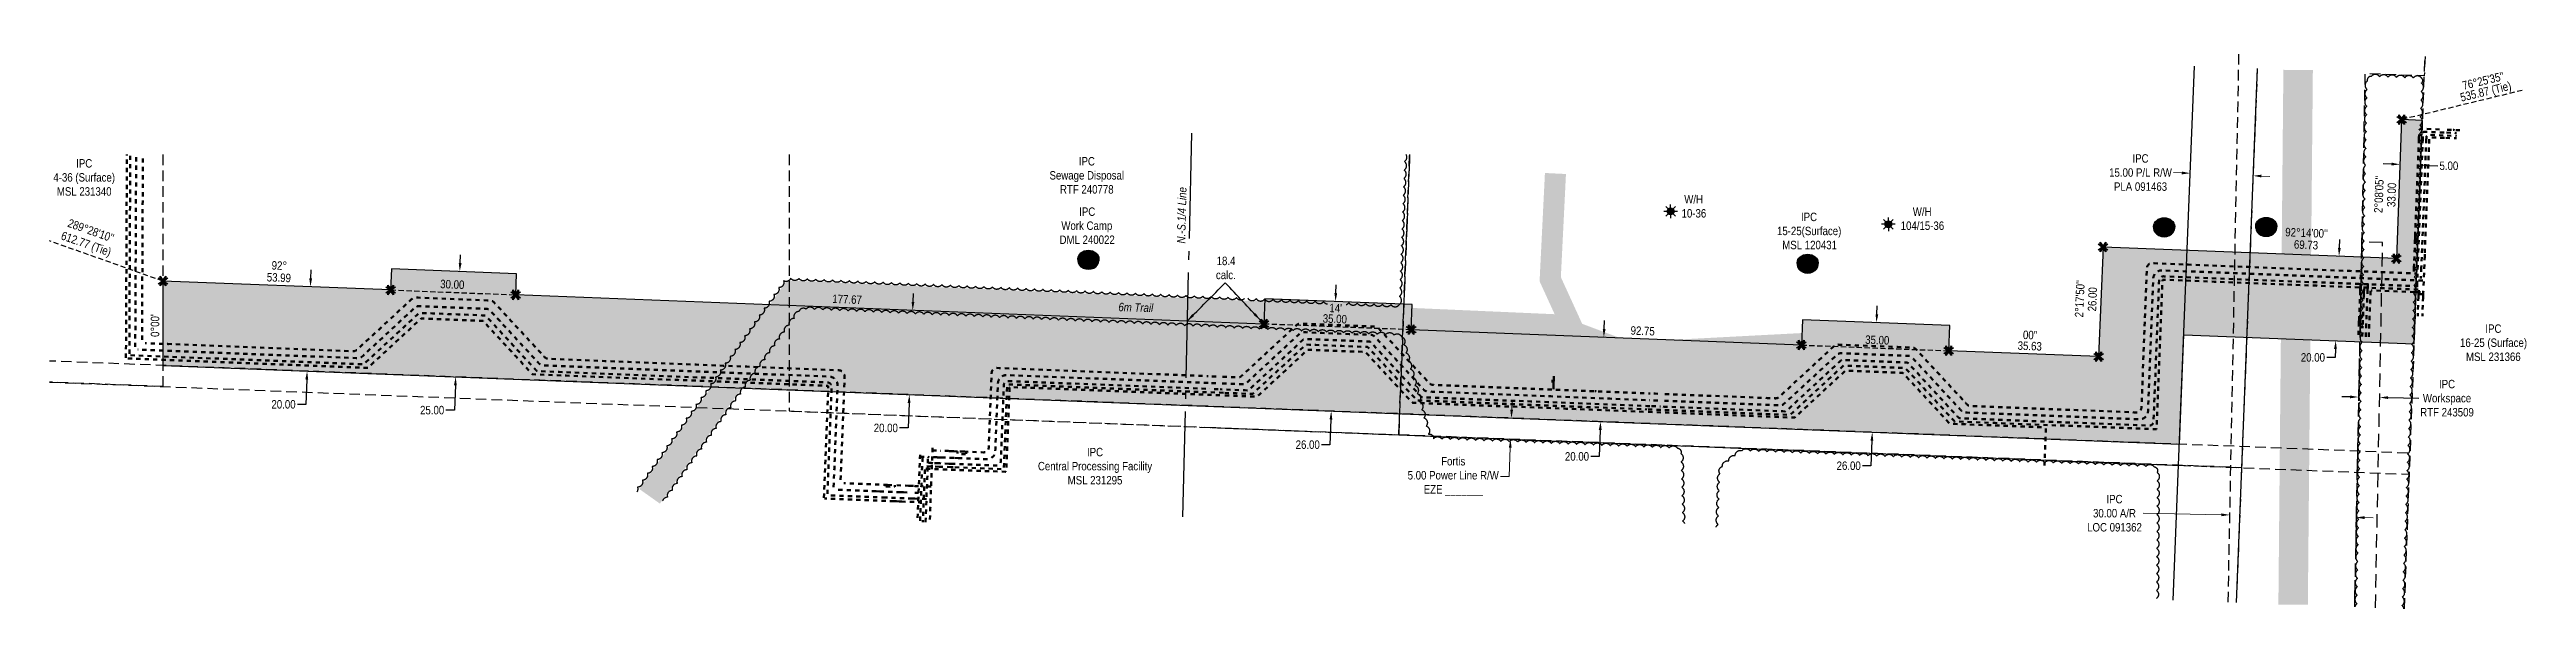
# Model space of a CAD drawing. Extents: x 394065 to 397005, y 6163231 to 6166623.
# Drawn here: x 394065 to 397005, y 6163231 to 6163906 of the extents above; entities that cross this region are included whole.
import ezdxf
from ezdxf.enums import TextEntityAlignment as Align

# ---------------------------------------------------------------- set-up
doc = ezdxf.new("R2010")
doc.units = 0
doc.header["$LTSCALE"] = 5
doc.header["$PDSIZE"] = 0.5
for name, pattern in [('0', [1, 1, 0]), ('foc-ACCESSROAD', [3.75, 2.5, -1.25]), ('foc-FLOWLINE', [3.75, 2.5, -1.25]), ('foc-PROPOSED-HP', [2, 1, -1]), ('foc-QUARTERLINE', [33, 25, -3, 2, -3]), ('foc-TIELINE', [1.875, 1.25, -0.625]), ('foc-TRAV', [1.875, 1.25, -0.625]), ('HIDDEN2', [4.7625, 3.175, -1.5875])]:
    doc.linetypes.add(name, pattern=pattern)
doc.layers.get('Defpoints').update_dxf_attribs({"color": 9})
for name, color, linetype in [('AS-ROADS', 254, 'Continuous'), ('C-AR', 13, 'foc-ACCESSROAD'), ('C-EZE', 13, 'foc-FLOWLINE'), ('C-RW', 13, 'Continuous'), ('C-WS', 13, 'foc-ACCESSROAD'), ('C-WS-S', 13, 'Continuous'), ('L-BD', 7, 'Continuous'), ('L-BD1', 253, 'Continuous'), ('L-MON', 1, 'Continuous'), ('L-SECQ', 8, 'foc-QUARTERLINE'), ('L-TIE', 7, 'foc-TIELINE'), ('L-TIE-T', 7, 'Continuous'), ('P-CROSSINGS', 250, 'Continuous'), ('P-PROPOSED', 10, 'Continuous'), ('P-PROPOSED-H', 21, 'Continuous'), ('P-TRAV', 4, 'foc-TRAV'), ('P-TXT', 4, 'Continuous'), ('T-BUSH', 110, '0'), ('T-EXISTING TFA', 220, 'HIDDEN2'), ('T-EXISTING TFA-T', 220, 'Continuous')]:
    doc.layers.add(name, color=color, linetype=linetype)
for name, color, linetype, lineweight in [('C-AR-T', 13, 'Continuous', 9), ('C-RW-T', 13, 'Continuous', 9), ('C-WS-T', 13, 'Continuous', 9), ('PROPOSED HP', 240, 'foc-PROPOSED-HP', 60), ('T-TEXT', 48, 'Continuous', 18)]:
    doc.layers.add(name, color=color, linetype=linetype, lineweight=lineweight)
doc.styles.add('80CG', font='ARIALN.TTF', dxfattribs={"height": 10})
doc.styles.add('80L', font='ARIALN.TTF', dxfattribs={"height": 10})
doc.styles.add('Crossing', font='ARIALN.TTF', dxfattribs={"height": 10})
doc.dimstyles.new('Compass 5 000', dxfattribs={"dimscale": 5, "dimtxt": 9, "dimasz": 2, "dimexe": 0.2, "dimexo": 0.0625, "dimgap": 0.5, "dimtad": 0, "dimtih": 1, "dimtoh": 1, "dimzin": 0, "dimdsep": 46, "dimtxsty": '80CG', "dimcen": 0.1, "dimse1": 1, "dimse2": 1, "dimclrd": 256, "dimclrt": 256, "dimaunit": 1, "dimadec": 4, "dimazin": 0, "dimtfac": 0.06, "dimtofl": 0, "dimtmove": 0, "dimatfit": 1, "dimfxl": 0.2, "dimtolj": 1, "dimtzin": 0, "dimlwd": -1, "dimarcsym": 0})

msp = doc.modelspace()

# ---------------------------------------------------------------- texts
at = {"layer": 'C-WS-T', "char_height": 9.9964, "attachment_point": 1, "style": '80L'}
for s, width, insert in [('\\pi23.099;W/H \\P\\pi19.914;10-36', 67.34241, (395982.721, 6163733.658)), ('\\pi23.099;W/H \\P\\pi8.7689;104/15-36', 67.34241, (396253.974, 6163718.985)), ('\\pi24.909;IPC\\P\\pi-3.5562;15-25(Surface)\\P\\pi2.6865;MSL 120431', 67.34241, (396119.446, 6163712.765)), ('\\pi30.721;IPC\\P\\pi0.66341;16-25 (Surface)\\P\\pi7.7107;MSL 231366', 78.96596, (396925.985, 6163580.26))]:
    msp.add_mtext_dynamic_manual_height_columns(s, width=width, gutter_width=50, heights=[0], dxfattribs=dict(at, insert=insert))
at = {"layer": 'L-BD', "style": '80L'}
for s, height, rotation, p in [('535.87 (Tie)', 9.9964, 13.5733, (396957.411, 6163855.262)), ("76°25'35''", 9.9964, 13.5733, (396954.068, 6163869.109)), ("2°08'05''", 9.9964, 87.8653, (396830.368, 6163734.421)), ('33.00', 9.9964, 87.8653, (396845.352, 6163733.862)), ("92°14'00''", 10, 357.7663, (396744.398, 6163688.882)), ('69.73', 10, 357.7663, (396743.842, 6163674.643)), ('53.99', 9.9964, 357.7663, (394337.721, 6163635.813)), ('92°', 9.9964, 357.7663, (394338.276, 6163650.047)), ('30.00', 9.9964, 357.7663, (394543.536, 6163627.785)), ("2°17'50''", 9.9964, 87.7021, (396475.256, 6163610.667)), ("14'", 9.9964, 357.7663, (395592.043, 6163599.595)), ('26.00', 9.9964, 87.7021, (396490.239, 6163610.066)), ('35.00', 9.9964, 357.7663, (395591.086, 6163586.925)), ('92.75', 9.9964, 357.7663, (395956.496, 6163572.672)), ("00''", 9.9964, 357.7663, (396416.451, 6163567.705)), ('35.00', 9.9964, 357.7663, (396234.91, 6163561.812)), ('35.63', 9.9964, 357.7663, (396415.896, 6163554.753))]:
    msp.add_text(s, height=height, rotation=rotation, dxfattribs=at).set_placement(p, align=Align.MIDDLE)
at = {"layer": 'L-BD', "insert": (395012.39, 6163615.039), "char_height": 9.9964, "width": 35.39955, "attachment_point": 2, "rotation": 357.7663, "style": '80L'}
msp.add_mtext('177.67', dxfattribs=at)
at = {"layer": 'L-SECQ', "insert": (395403.516, 6163676.396), "char_height": 9.9964, "attachment_point": 1, "rotation": 88.665124, "style": '80L'}
msp.add_mtext_dynamic_manual_height_columns('{\\fArial Narrow|b0|i1|c0|p34;N.-S.1/4 Line}', width=66.67572, gutter_width=50, heights=[0], dxfattribs=at)
at = {"layer": 'L-TIE-T', "insert": (394116.218, 6163696.307), "char_height": 9.9964, "width": 64.49405, "attachment_point": 2, "rotation": 340.5303, "style": '80L'}
msp.add_mtext("289°28'10''\\P612.77 (Tie) ", dxfattribs=at)
at = {"layer": 'T-TEXT', "insert": (395334.314, 6163605.986), "char_height": 9.99641, "attachment_point": 1, "rotation": 358.420233, "style": '80L'}
msp.add_mtext_dynamic_manual_height_columns('{\\fArial Narrow|b0|i1|c0|p34;6m Trail}', width=41.95539, gutter_width=50, heights=[0], dxfattribs=at)

# ---------------------------------------------------------------- blocks, each defined once
blk = doc.blocks.new('A$C13A22376')
at = {"layer": 'AS-ROADS', "const_width": 4.998, "flags": 128}
blk.add_lwpolyline([(395751.692, 6164935.574), (395688.898, 6164932.285), (395675.913, 6164937.15), (395670.17, 6164949.698), (395671.411, 6164974.767)], dxfattribs=at)
blk = doc.blocks.new('*D501')
at = {"layer": 'C-RW-T', "transparency": 16777216}
for p, q in [((395801, 6163479.2), (395801.4, 6163489.2)), ((395799.3, 6163434.2), (395797.9, 6163400)), ((395797.9, 6163400), (395787.9, 6163400))]:
    blk.add_line(p, q, dxfattribs=at)
for points in [[(395799.3, 6163479.3), (395802.7, 6163479.1), (395800.6, 6163469.2)], [(395797.6, 6163434.3), (395800.9, 6163434.2), (395799.6, 6163444.2)]]:
    blk.add_solid(points, dxfattribs=at)
at = {"layer": 'Defpoints', "color": 0, "transparency": 16777216}
for p in [(395208.3, 6163492.3), (395207.3, 6163467.3), (395799.6, 6163444.2)]:
    blk.add_point(p, dxfattribs=at)
at = {"layer": 'C-RW-T', "transparency": 16777216, "insert": (395731.6, 6163400), "char_height": 10, "attachment_point": 5, "style": '80CG', "bg_fill": 3, "box_fill_scale": 1.1, "bg_fill_color": 256, "bg_fill_true_color": 13158600, "bg_fill_transparency": 0}
blk.add_mtext('\\A1;Fortis\\P5.00 Power Line R/W\\PEZE _______', dxfattribs=at)
blk = doc.blocks.new('*D502')
at = {"layer": 'Defpoints', "color": 0, "transparency": 16777216}
for p in [(395963.5, 6163562.9), (395906.5, 6163465.1), (395959.6, 6163463)]:
    blk.add_point(p, dxfattribs=at)
at = {"layer": 'P-TXT', "transparency": 16777216}
for p, q in [((395910.8, 6163575), (395911.2, 6163585)), ((395906.1, 6163455.1), (395904.9, 6163423.7)), ((395904.9, 6163423.7), (395894.9, 6163423.7))]:
    blk.add_line(p, q, dxfattribs=at)
for points in [[(395909.1, 6163575), (395912.4, 6163574.9), (395910.4, 6163565)], [(395904.4, 6163455.2), (395907.8, 6163455), (395906.5, 6163465.1)]]:
    blk.add_solid(points, dxfattribs=at)
at = {"layer": 'P-TXT', "transparency": 16777216, "insert": (395878.5, 6163423.7), "char_height": 10, "attachment_point": 5, "style": '80CG'}
blk.add_mtext('\\A1;20.00', dxfattribs=at)
blk = doc.blocks.new('xing2')
h = blk.add_hatch(color=50)
h.dxf.hatch_style = 1
edge = h.paths.add_edge_path()
edge.add_ellipse((0, 0), major_axis=(-12.5, 0), ratio=0.816297, start_angle=0, end_angle=360)
h = blk.add_hatch(color=250)
h.dxf.hatch_style = 1
edge = h.paths.add_edge_path()
edge.add_ellipse((0, -2), major_axis=(-12.5, 0), ratio=0.816297, start_angle=0, end_angle=180)
edge.add_line((12.5, -2), (12.5, 0))
edge.add_ellipse((0, 0), major_axis=(-12.5, 0), ratio=0.816297, start_angle=0, end_angle=180, ccw=False)
edge.add_line((-12.5, 0), (-12.5, -2))
at = {"color": 250}
blk.add_ellipse((0, 0), major_axis=(-12.5, 0), ratio=0.816297, dxfattribs=at)
blk.add_ellipse((0, -2), major_axis=(-12.5, 0), ratio=0.816297, start_param=0, end_param=3.141593, dxfattribs=at)
at = {"color": 250, "style": 'Crossing'}
blk.add_attdef('CROSSING', text='', height=9, dxfattribs=at).set_placement((0.1, 0), align=Align.MIDDLE_CENTER)
at = {"color": 250, "style": 'Crossing', "flags": 1}
for tag, p in [('DESCRIPTION', (0.1, -25.8)), ('OWNER', (0.1, -12.5)), ('LOCATION', (0.1, -39.3)), ('DWG_REF', (0.1, -52.8))]:
    blk.add_attdef(tag, text='', height=9, dxfattribs=at).set_placement(p, align=Align.MIDDLE_CENTER)
blk = doc.blocks.new('GAS')
h = blk.add_hatch(color=255)
h.dxf.hatch_style = 1
edge = h.paths.add_edge_path()
edge.add_arc((0, 0), 0.9, 0, 360)
for p, q in [((-0.81, 0), (-1.62, 0)), ((-0.57, 0.57), (-1.14, 1.14)), ((0, 0.81), (0, 1.62)), ((0.57, 0.57), (1.14, 1.14)), ((1.62, 0), (0.81, 0)), ((-0.57, -0.57), (-1.14, -1.14)), ((0, -0.81), (0, -1.62)), ((1.14, -1.14), (0.57, -0.57))]:
    blk.add_line(p, q)
blk.add_circle((0, 0), 0.8)
blk = doc.blocks.new('TEMP')
h = blk.add_hatch(color=255)
h.dxf.hatch_style = 1
h.paths.add_polyline_path([(0, 0.25), (-0.67, 1.15), (-0.67, 0.67), (-1.15, 0.67), (-0.25, 0), (-1.15, -0.67), (-0.67, -0.67), (-0.67, -1.15), (0, -0.25), (0.67, -1.15), (0.67, -0.67), (1.15, -0.67), (0.25, 0), (1.15, 0.67), (0.67, 0.67), (0.67, 1.15)])
h.paths.add_polyline_path([(0.57, 0.85), (0.57, 0.57), (0.85, 0.57), (0.08, 0), (0.85, -0.57), (0.57, -0.57), (0.57, -0.85), (0, -0.08), (-0.57, -0.85), (-0.57, -0.57), (-0.85, -0.57), (-0.08, 0), (-0.85, 0.57), (-0.57, 0.57), (-0.57, 0.85), (0, 0.08)], flags=16)
h = blk.add_hatch(color=1)
h.dxf.hatch_style = 1
h.paths.add_polyline_path([(0, 0.08), (-0.57, 0.85), (-0.57, 0.57), (-0.85, 0.57), (-0.08, 0), (-0.85, -0.57), (-0.57, -0.57), (-0.57, -0.85), (0, -0.08), (0.57, -0.85), (0.57, -0.57), (0.85, -0.57), (0.08, 0), (0.85, 0.57), (0.57, 0.57), (0.57, 0.85)])
at = {"color": 1}
for p, q in [((-0.08, 0), (0.08, 0)), ((0, 0.08), (0, -0.08))]:
    blk.add_line(p, q, dxfattribs=at)
at = {"color": 255, "flags": 128}
blk.add_lwpolyline([(-0.25, 0), (-1.15, 0.67), (-0.67, 0.67), (-0.67, 1.15), (0, 0.25), (0.67, 1.15), (0.67, 0.67), (1.15, 0.67), (0.25, 0), (1.15, -0.67), (0.67, -0.67), (0.67, -1.15), (0, -0.25), (-0.67, -1.15), (-0.67, -0.67), (-1.15, -0.67)], close=True, dxfattribs=at)
at = {"color": 1, "flags": 128}
blk.add_lwpolyline([(-0.08, 0), (-0.85, 0.57), (-0.57, 0.57), (-0.57, 0.85), (0, 0.08), (0.57, 0.85), (0.57, 0.57), (0.85, 0.57), (0.08, 0), (0.85, -0.57), (0.57, -0.57), (0.57, -0.85), (0, -0.08), (-0.57, -0.85), (-0.57, -0.57), (-0.85, -0.57)], close=True, dxfattribs=at)
blk = doc.blocks.new('*D503')
at = {"layer": 'C-RW-T', "transparency": 16777216}
for p, q in [((396596.5, 6163759.9), (396586.5, 6163760.3)), ((396691, 6163756.1), (396701, 6163755.8))]:
    blk.add_line(p, q, dxfattribs=at)
for points in [[(396596.5, 6163761.5), (396596.4, 6163758.2), (396606.5, 6163759.5)], [(396691, 6163757.8), (396690.9, 6163754.5), (396681, 6163756.5)]]:
    blk.add_solid(points, dxfattribs=at)
at = {"layer": 'Defpoints', "color": 0, "transparency": 16777216}
for p in [(396606.7, 6163764.3), (396681, 6163756.5), (396681.2, 6163761.4)]:
    blk.add_point(p, dxfattribs=at)
at = {"layer": 'C-RW-T', "transparency": 16777216, "insert": (396547.4, 6163760.3), "char_height": 10, "attachment_point": 5, "style": '80CG'}
blk.add_mtext('\\A1;IPC\\P15.00 P/L R/W\\PPLA 091463', dxfattribs=at)
blk = doc.blocks.new('*D504')
at = {"layer": 'C-AR-T', "transparency": 16777216}
for p, q in [((396643.5, 6163354.6), (396550.7, 6163356.4)), ((396813.4, 6163351.2), (396823.4, 6163351))]:
    blk.add_line(p, q, dxfattribs=at)
for points in [[(396643.5, 6163356.2), (396643.4, 6163352.9), (396653.5, 6163354.4)], [(396813.4, 6163352.9), (396813.3, 6163349.5), (396803.4, 6163351.4)]]:
    blk.add_solid(points, dxfattribs=at)
at = {"layer": 'Defpoints', "color": 0, "transparency": 16777216}
for p in [(396653.4, 6163348.8), (396653.5, 6163354.4), (396803.3, 6163345.9)]:
    blk.add_point(p, dxfattribs=at)
at = {"layer": 'C-AR-T', "transparency": 16777216, "insert": (396516.5, 6163356.4), "char_height": 10, "attachment_point": 5, "style": '80CG'}
blk.add_mtext('\\A1;IPC\\P30.00 A/R\\PLOC 091362', dxfattribs=at)
blk = doc.blocks.new('*D505')
at = {"layer": 'Defpoints', "color": 0, "transparency": 16777216}
for p in [(396806.3, 6163499.5), (396831.2, 6163493.7), (396831.3, 6163499)]:
    blk.add_point(p, dxfattribs=at)
at = {"layer": 'T-EXISTING TFA-T', "transparency": 16777216}
for p, q in [((396796.2, 6163494.4), (396786.2, 6163494.6)), ((396841.2, 6163493.5), (396877.6, 6163492.8))]:
    blk.add_line(p, q, dxfattribs=at)
for points in [[(396796.2, 6163496), (396796.2, 6163492.7), (396806.2, 6163494.2)], [(396841.2, 6163495.1), (396841.1, 6163491.8), (396831.2, 6163493.7)]]:
    blk.add_solid(points, dxfattribs=at)
at = {"layer": 'T-EXISTING TFA-T', "transparency": 16777216, "insert": (396911.2, 6163492.8), "char_height": 10, "attachment_point": 5, "style": '80CG'}
blk.add_mtext('\\A1;IPC\\PWorkspace\\PRTF 243509', dxfattribs=at)
blk = doc.blocks.new('*D506')
at = {"layer": 'Defpoints', "color": 0, "transparency": 16777216}
for p in [(396774.7, 6163661.3), (396770.8, 6163561.4), (396779.1, 6163561.1)]:
    blk.add_point(p, dxfattribs=at)
at = {"layer": 'P-TXT', "transparency": 16777216}
for p, q in [((396783.4, 6163671), (396783.8, 6163681)), ((396778.8, 6163551.1), (396778.4, 6163541.1)), ((396778.4, 6163541.1), (396768.4, 6163541.1))]:
    blk.add_line(p, q, dxfattribs=at)
for points in [[(396781.8, 6163671.1), (396785.1, 6163670.9), (396783, 6163661)], [(396777.1, 6163551.2), (396780.4, 6163551), (396779.1, 6163561.1)]]:
    blk.add_solid(points, dxfattribs=at)
at = {"layer": 'P-TXT', "transparency": 16777216, "insert": (396752, 6163541.1), "char_height": 10, "attachment_point": 5, "style": '80CG'}
blk.add_mtext('\\A1;20.00', dxfattribs=at)
blk = doc.blocks.new('*D507')
at = {"layer": 'Defpoints', "color": 0, "transparency": 16777216}
for p in [(396880.3, 6163769.1), (396854.1, 6163738.2), (396879.1, 6163737.3)]:
    blk.add_point(p, dxfattribs=at)
at = {"layer": 'P-TXT', "transparency": 16777216}
for p, q in [((396845.3, 6163770.4), (396835.3, 6163770.8)), ((396890.3, 6163768.7), (396900.3, 6163768.3))]:
    blk.add_line(p, q, dxfattribs=at)
for points in [[(396845.4, 6163772.1), (396845.2, 6163768.7), (396855.3, 6163770)], [(396890.3, 6163770.4), (396890.2, 6163767.1), (396880.3, 6163769.1)]]:
    blk.add_solid(points, dxfattribs=at)
at = {"layer": 'P-TXT', "transparency": 16777216, "insert": (396913.4, 6163768.3), "char_height": 10, "attachment_point": 5, "style": '80CG'}
blk.add_mtext('\\A1;5.00', dxfattribs=at)
blk = doc.blocks.new('*D509')
at = {"layer": 'Defpoints', "color": 0, "transparency": 16777216}
for p in [(394540.7, 6163643.4), (394535.8, 6163518.5), (394547.6, 6163518.1)]:
    blk.add_point(p, dxfattribs=at)
at = {"layer": 'P-TXT', "transparency": 16777216}
for p, q in [((394552.8, 6163652.9), (394553.2, 6163662.9)), ((394547.2, 6163508.1), (394546, 6163478.6)), ((394546, 6163478.6), (394536, 6163478.6))]:
    blk.add_line(p, q, dxfattribs=at)
for points in [[(394551.2, 6163653), (394554.5, 6163652.9), (394552.4, 6163643)], [(394545.5, 6163508.2), (394548.8, 6163508), (394547.6, 6163518.1)]]:
    blk.add_solid(points, dxfattribs=at)
at = {"layer": 'P-TXT', "transparency": 16777216, "insert": (394519.6, 6163478.6), "char_height": 10, "attachment_point": 5, "style": '80CG'}
blk.add_mtext('\\A1;25.00', dxfattribs=at)
blk = doc.blocks.new('*D510')
at = {"layer": 'Defpoints', "color": 0, "transparency": 16777216}
for p in [(394382.7, 6163624.6), (394371.2, 6163525), (394378.8, 6163524.7)]:
    blk.add_point(p, dxfattribs=at)
at = {"layer": 'P-TXT', "transparency": 16777216}
for p, q in [((394375.5, 6163634.8), (394375.9, 6163644.8)), ((394370.8, 6163515), (394369.6, 6163485.5)), ((394369.6, 6163485.5), (394359.6, 6163485.5))]:
    blk.add_line(p, q, dxfattribs=at)
for points in [[(394373.8, 6163634.9), (394377.1, 6163634.8), (394375.1, 6163624.9)], [(394369.1, 6163515), (394372.5, 6163514.9), (394371.2, 6163525)]]:
    blk.add_solid(points, dxfattribs=at)
at = {"layer": 'P-TXT', "transparency": 16777216, "insert": (394343.2, 6163485.5), "char_height": 10, "attachment_point": 5, "style": '80CG'}
blk.add_mtext('\\A1;20.00', dxfattribs=at)
blk = doc.blocks.new('*D511')
at = {"layer": 'Defpoints', "color": 0, "transparency": 16777216}
for p in [(395080, 6163597.4), (395090, 6163597), (395076.1, 6163497.5)]:
    blk.add_point(p, dxfattribs=at)
at = {"layer": 'P-TXT', "transparency": 16777216}
for p, q in [((395090.4, 6163607), (395090.8, 6163617)), ((395085.7, 6163487.1), (395084.5, 6163457.5)), ((395084.5, 6163457.5), (395074.5, 6163457.5))]:
    blk.add_line(p, q, dxfattribs=at)
for points in [[(395088.7, 6163607), (395092, 6163606.9), (395090, 6163597)], [(395084, 6163487.2), (395087.4, 6163487), (395086.1, 6163497.1)]]:
    blk.add_solid(points, dxfattribs=at)
at = {"layer": 'P-TXT', "transparency": 16777216, "insert": (395058.1, 6163457.5), "char_height": 10, "attachment_point": 5, "style": '80CG'}
blk.add_mtext('\\A1;20.00', dxfattribs=at)
blk = doc.blocks.new('*D512')
at = {"layer": 'Defpoints', "color": 0, "transparency": 16777216}
for p in [(395591.1, 6163607.4), (395586.1, 6163477.6), (395586.8, 6163477.5)]:
    blk.add_point(p, dxfattribs=at)
at = {"layer": 'P-TXT', "transparency": 16777216}
for p, q in [((395592.3, 6163617.4), (395592.7, 6163627.4)), ((395586.4, 6163467.6), (395585.3, 6163437.7)), ((395585.3, 6163437.7), (395575.3, 6163437.7))]:
    blk.add_line(p, q, dxfattribs=at)
for points in [[(395590.6, 6163617.5), (395593.9, 6163617.3), (395591.9, 6163607.4)], [(395584.8, 6163467.6), (395588.1, 6163467.5), (395586.8, 6163477.5)]]:
    blk.add_solid(points, dxfattribs=at)
at = {"layer": 'P-TXT', "transparency": 16777216, "insert": (395558.9, 6163437.7), "char_height": 10, "attachment_point": 5, "style": '80CG'}
blk.add_mtext('\\A1;26.00', dxfattribs=at)
blk = doc.blocks.new('*D513')
at = {"layer": 'Defpoints', "color": 0, "transparency": 16777216}
for p in [(396229.4, 6163582.5), (396224.3, 6163452.7), (396229, 6163452.5)]:
    blk.add_point(p, dxfattribs=at)
at = {"layer": 'P-TXT', "transparency": 16777216}
for p, q in [((396234.4, 6163592.3), (396234.8, 6163602.3)), ((396228.6, 6163442.5), (396227.4, 6163412.7)), ((396227.4, 6163412.7), (396217.4, 6163412.7))]:
    blk.add_line(p, q, dxfattribs=at)
for points in [[(396232.8, 6163592.4), (396236.1, 6163592.3), (396234, 6163582.4)], [(396226.9, 6163442.6), (396230.2, 6163442.4), (396229, 6163452.5)]]:
    blk.add_solid(points, dxfattribs=at)
at = {"layer": 'P-TXT', "transparency": 16777216, "insert": (396201, 6163412.7), "char_height": 10, "attachment_point": 5, "style": '80CG'}
blk.add_mtext('\\A1;26.00', dxfattribs=at)

# ---------------------------------------------------------------- dimensions: what is measured, and where the dimension line sits
at = {"layer": 'C-AR-T', "color": 3}
dim = msp.add_linear_dim(base=(396653.464, 6163354.369), p1=(396803.268, 6163345.873), p2=(396653.355, 6163348.832), angle=178.869335, text='IPC\\P30.00 A/R\\PLOC 091362', dimstyle='Compass 5 000', dxfattribs=at)
dim.commit()
dim.dimension.update_dxf_attribs({"geometry": '*D504', "text_midpoint": (396516.456, 6163356.396), "dimtype": 161})
at = {"layer": 'C-RW-T', "color": 3}
dim = msp.add_linear_dim(base=(396680.991, 6163756.542), p1=(396606.658, 6163764.33), p2=(396681.182, 6163761.392), angle=357.742308, text='IPC\\P15.00 P/L R/W\\PPLA 091463', dimstyle='Compass 5 000', dxfattribs=at)
dim.commit()
dim.dimension.update_dxf_attribs({"geometry": '*D503', "text_midpoint": (396547.396, 6163760.268), "dimtype": 161})
at = {"layer": 'P-TXT'}
for base, p1, p2, angle, text, picture, middle in [((396880.277, 6163769.091), (396854.118, 6163738.224), (396879.092, 6163737.293), 357.865228, '5.00', '*D507', (396913.401, 6163768.346)), ((394547.556, 6163518.085), (394540.704, 6163643.411), (394535.833, 6163518.542), 267.766281, '25.00', '*D509', (394519.622, 6163478.55)), ((396779.142, 6163561.092), (396774.704, 6163661.341), (396770.807, 6163561.417), 267.766276, '20.00', '*D506', (396751.971, 6163541.107)), ((394371.175, 6163524.964), (394382.661, 6163624.556), (394378.765, 6163524.668), 267.766277, '20.00', '*D510', (394343.244, 6163485.511)), ((395089.973, 6163596.967), (395076.116, 6163497.468), (395080.012, 6163597.356), 87.766276, '20.00', '*D511', (395058.144, 6163457.55)), ((396228.972, 6163452.5), (396229.397, 6163582.535), (396224.332, 6163452.681), 267.766281, '26.00', '*D513', (396201.028, 6163412.703)), ((395906.496, 6163465.078), (395963.495, 6163562.895), (395959.599, 6163463.007), 267.766281, '20.00', '*D502', (395878.489, 6163423.674))]:
    dim = msp.add_linear_dim(base=base, p1=p1, p2=p2, angle=angle, text=text, dimstyle='Compass 5 000', dxfattribs=at)
    dim.commit()
    dim.dimension.update_dxf_attribs({"geometry": picture, "text_midpoint": middle, "dimtype": 161})
at = {"layer": 'T-EXISTING TFA-T', "color": 3}
dim = msp.add_linear_dim(base=(396831.18, 6163493.675), p1=(396806.299, 6163499.47), p2=(396831.285, 6163498.977), angle=358.869335, text='\\pxqc;IPC\\PWorkspace\\PRTF 243509', dimstyle='Compass 5 000', dxfattribs=at)
dim.commit()
dim.dimension.update_dxf_attribs({"geometry": '*D505', "text_midpoint": (396911.205, 6163492.76), "dimtype": 161})

# ---------------------------------------------------------------- hatches: boundary and pattern name
at = {"layer": 'P-PROPOSED-H'}
h = msp.add_hatch(color=256, dxfattribs=at)
h.dxf.hatch_style = 1
h.paths.add_polyline_path([(394200.018, 6163631.681), (394200.018, 6163531.64), (396593.574, 6163438.279), (396597.582, 6163538.162), (396598.785, 6163568.127), (396872.388, 6163557.455), (396877.045, 6163682.379), (396882.257, 6163822.212), (396857.283, 6163823.143), (396851.14, 6163658.324), (396502.869, 6163671.908), (396497.658, 6163542.06), (396319.697, 6163549.001), (396320.866, 6163578.968), (396146.062, 6163585.786), (396144.893, 6163555.82), (395681.669, 6163573.888), (395682.838, 6163603.854), (395508.034, 6163610.673), (395506.865, 6163580.706), (394618.832, 6163615.345), (394619.806, 6163640.326), (394471.303, 6163646.118), (394470.329, 6163621.137)])

# ---------------------------------------------------------------- linework, layer by layer
at = {"layer": 'AS-ROADS', "flags": 128}
for points, const_width in [([(396728.53, 6163248.046), (396734.467, 6163881.957)], 34.987), ([(395873.015, 6163576.445), (394948.2, 6163617.063), (394777.724, 6163376.481)], 30)]:
    msp.add_lwpolyline(points, dxfattribs=dict(at, const_width=const_width))
at = {"layer": 'C-AR', "flags": 128}
for points in [[(396651.422, 6163250.92), (396664.353, 6163906.104)], [(396885.108, 6163897.875), (396884.215, 6163874.996), (396884.215, 6163874.996), (396813.76, 6163877.485), (396801.284, 6163245.334)]]:
    msp.add_lwpolyline(points, dxfattribs=at)
at = {"layer": 'C-AR'}
msp.add_lwpolyline([(396860.671, 6163243.12), (396880.002, 6163761.704)], dxfattribs=at)
at = {"layer": 'C-EZE', "flags": 128}
msp.add_lwpolyline([(394065.474, 6163511.878), (396866.617, 6163402.62), (396867.547, 6163427.592), (394065.474, 6163536.888)], dxfattribs=at)
at = {"layer": 'C-RW'}
for points in [[(396586.154, 6163253.353), (396592.571, 6163413.294), (396611.562, 6163886.538)], [(396686.006, 6163883.763), (396667.344, 6163410.391), (396660.96, 6163250.565)]]:
    msp.add_lwpolyline(points, dxfattribs=at)
at = {"layer": 'C-WS'}
for points in [[(396860.671, 6163243.12), (396885.077, 6163897.876)], [(394200.018, 6163781.537), (394200.018, 6163506.63), (394065.474, 6163511.878)], [(395436.962, 6163458.378), (395666.904, 6163449.407), (395666.904, 6163449.414), (395679.915, 6163781.537)], [(394065.474, 6163511.879), (395412.209, 6163459.348), (395667.264, 6163449.393), (396592.571, 6163413.294), (396667.378, 6163410.386), (396660.976, 6163250.564)]]:
    msp.add_lwpolyline(points, dxfattribs=at)
at = {"layer": 'C-WS', "flags": 128}
msp.add_lwpolyline([(396686.006, 6163883.763), (396667.344, 6163410.391), (396592.571, 6163413.294), (395667.264, 6163449.4), (395680.275, 6163781.537)], dxfattribs=at)
at = {"layer": 'L-SECQ'}
msp.add_line((395420.977, 6163806.954), (395410.091, 6163339.774), dxfattribs=at)
at = {"layer": 'L-TIE'}
msp.add_line((397000.513, 6163857.723), (396857.283, 6163823.143), dxfattribs=at)
at = {"layer": 'L-TIE', "flags": 128}
msp.add_lwpolyline([(394200.018, 6163631.681), (394065.474, 6163679.245)], dxfattribs=at)
at = {"layer": 'P-TRAV', "flags": 128}
for points in [[(394470.329, 6163621.137), (394618.832, 6163615.345)], [(395681.669, 6163573.888), (395506.865, 6163580.706)], [(396144.893, 6163555.82), (396319.697, 6163549.001)]]:
    msp.add_lwpolyline(points, dxfattribs=at)
at = {"layer": 'PROPOSED HP', "flags": 128}
for points in [[(396877.876, 6163800.439), (396877.908, 6163801.248), (396878.253, 6163810.104, -0.41421356), (396880.626, 6163812.299), (396906.999, 6163811.271)], [(396907.624, 6163807.744), (396884.225, 6163808.656, 0.41421356), (396882.643, 6163807.193), (396882.394, 6163800.819), (396882.373, 6163800.264)], [(396906.726, 6163804.277), (396889.097, 6163804.965, 0.41421356), (396886.724, 6163802.77), (396886.645, 6163800.749), (396886.619, 6163800.098)], [(396908.142, 6163801.469), (396890.964, 6163802.139, 0.41421357), (396890.173, 6163801.407), (396890.138, 6163800.501), (396890.117, 6163799.962)], [(396877.001, 6163625.504), (396876.446, 6163625.526), (396874.669, 6163625.595), (396813.839, 6163627.967), (396812.063, 6163628.037), (396577.176, 6163637.198), (396576.975, 6163637.206), (396576.775, 6163637.214), (396576.574, 6163637.222), (396576.374, 6163637.229), (396576.173, 6163637.237), (396575.973, 6163637.245), (396575.772, 6163637.253), (396575.572, 6163637.261), (396575.371, 6163637.268), (396575.171, 6163637.276), (396574.971, 6163637.284), (396574.77, 6163637.292), (396574.463, 6163637.299), (396574.06, 6163637.282), (396573.656, 6163637.232), (396573.254, 6163637.149), (396572.858, 6163637.034), (396572.473, 6163636.886), (396572.101, 6163636.708), (396571.747, 6163636.502), (396571.414, 6163636.27), (396571.104, 6163636.016), (396570.816, 6163635.739), (396570.548, 6163635.437), (396570.303, 6163635.111), (396570.083, 6163634.764), (396569.891, 6163634.399), (396569.729, 6163634.019), (396569.599, 6163633.629), (396569.501, 6163633.231), (396569.436, 6163632.831), (396569.404, 6163632.432), (396569.396, 6163632.225), (396569.388, 6163632.024), (396569.38, 6163631.824), (396569.372, 6163631.623), (396569.364, 6163631.423), (396569.357, 6163631.222), (396569.349, 6163631.022), (396569.341, 6163630.821), (396569.333, 6163630.621), (396569.325, 6163630.42), (396569.318, 6163630.22), (396569.31, 6163630.02), (396569.052, 6163623.411), (396568.544, 6163610.394), (396568.037, 6163597.378), (396567.529, 6163584.361), (396567.021, 6163571.344), (396566.514, 6163558.328), (396566.006, 6163545.311), (396565.498, 6163532.294), (396564.99, 6163519.277), (396564.483, 6163506.261), (396563.975, 6163493.244), (396563.467, 6163480.227), (396562.979, 6163467.695), (396562.971, 6163467.495), (396562.963, 6163467.294), (396562.955, 6163467.094), (396562.947, 6163466.893), (396562.939, 6163466.693), (396562.932, 6163466.492), (396562.924, 6163466.292), (396562.916, 6163466.091), (396562.908, 6163465.891), (396562.9, 6163465.691), (396562.893, 6163465.49), (396562.885, 6163465.29), (396562.867, 6163464.975), (396562.817, 6163464.575), (396562.735, 6163464.176), (396562.62, 6163463.782), (396562.473, 6163463.397), (396562.294, 6163463.025), (396562.087, 6163462.669), (396561.853, 6163462.333), (396561.595, 6163462.02), (396561.316, 6163461.731), (396561.017, 6163461.467), (396560.694, 6163461.224), (396560.349, 6163461.005), (396559.985, 6163460.814), (396559.606, 6163460.652), (396559.214, 6163460.522), (396558.815, 6163460.424), (396558.411, 6163460.359), (396558.007, 6163460.327), (396557.607, 6163460.326), (396557.313, 6163460.338), (396557.019, 6163460.349), (396556.726, 6163460.361), (396556.432, 6163460.372), (396556.138, 6163460.384), (396555.844, 6163460.395), (396555.55, 6163460.407), (396555.256, 6163460.418), (396542.207, 6163460.927), (396516.402, 6163461.934), (396490.597, 6163462.94), (396464.792, 6163463.947), (396438.988, 6163464.953), (396413.183, 6163465.959), (396387.378, 6163466.966), (396361.573, 6163467.972), (396335.768, 6163468.979), (396335.538, 6163468.988), (396335.307, 6163468.997), (396335.076, 6163469.006), (396334.846, 6163469.015), (396334.615, 6163469.024), (396334.385, 6163469.033), (396334.154, 6163469.042), (396333.923, 6163469.051), (396333.693, 6163469.06), (396333.462, 6163469.069), (396333.224, 6163469.079), (396332.948, 6163469.106), (396332.672, 6163469.159), (396332.4, 6163469.239), (396332.136, 6163469.344), (396331.882, 6163469.473), (396331.642, 6163469.624), (396331.419, 6163469.796), (396331.216, 6163469.985), (396331.048, 6163470.165), (396330.891, 6163470.334), (396330.734, 6163470.504), (396330.578, 6163470.673), (396330.421, 6163470.842), (396330.264, 6163471.012), (396330.107, 6163471.181), (396329.951, 6163471.351), (396329.794, 6163471.52), (396329.637, 6163471.69), (396329.48, 6163471.859), (396325.167, 6163476.523), (396320.009, 6163482.099), (396314.851, 6163487.676), (396309.693, 6163493.253), (396304.535, 6163498.829), (396299.377, 6163504.406), (396294.219, 6163509.983), (396289.061, 6163515.56), (396283.903, 6163521.136), (396278.745, 6163526.713), (396273.587, 6163532.29), (396273.424, 6163532.466), (396273.261, 6163532.642), (396273.098, 6163532.819), (396272.935, 6163532.995), (396272.772, 6163533.171), (396272.608, 6163533.348), (396272.445, 6163533.524), (396272.282, 6163533.7), (396272.119, 6163533.876), (396271.956, 6163534.053), (396271.771, 6163534.246), (396271.553, 6163534.438), (396271.315, 6163534.609), (396271.06, 6163534.759), (396270.791, 6163534.883), (396270.511, 6163534.98), (396270.226, 6163535.049), (396269.939, 6163535.09), (396269.672, 6163535.105), (396269.432, 6163535.114), (396269.192, 6163535.124), (396268.952, 6163535.133), (396268.712, 6163535.143), (396268.472, 6163535.152), (396268.232, 6163535.161), (396267.992, 6163535.171), (396267.752, 6163535.18), (396267.512, 6163535.189), (396267.272, 6163535.199), (396196.083, 6163537.975), (396193.585, 6163538.073, 0.19891237), (396191.397, 6163537.265), (396189.561, 6163535.567), (396129.159, 6163479.7), (396127.324, 6163478.002, -0.19891237), (396125.135, 6163477.194), (396122.637, 6163477.292), (395982.276, 6163482.766), (395979.778, 6163482.864)], [(396882.331, 6163632.301), (396881.601, 6163632.33), (396878.555, 6163632.449), (396818.995, 6163634.772), (396815.949, 6163634.89), (396575.53, 6163644.268), (396573.032, 6163644.365, 0.41421356), (396562.483, 6163634.609), (396562.386, 6163632.111), (396556.455, 6163480.046), (396556.358, 6163477.548, -0.41421356), (396545.809, 6163467.792), (396543.311, 6163467.889), (396526.099, 6163468.561), (396508.887, 6163469.232), (396491.675, 6163469.903), (396474.464, 6163470.575), (396457.252, 6163471.246), (396440.04, 6163471.917), (396422.828, 6163472.589), (396405.616, 6163473.26), (396388.404, 6163473.931), (396371.192, 6163474.603), (396353.98, 6163475.274), (396341.553, 6163475.759), (396341.34, 6163475.767), (396341.127, 6163475.775), (396340.914, 6163475.784), (396340.701, 6163475.792), (396340.487, 6163475.8), (396340.274, 6163475.808), (396340.061, 6163475.817), (396339.848, 6163475.825), (396339.635, 6163475.833), (396339.421, 6163475.842), (396339.208, 6163475.85), (396338.829, 6163475.872), (396338.319, 6163475.937), (396337.81, 6163476.048), (396337.309, 6163476.202), (396336.821, 6163476.4), (396336.352, 6163476.639), (396335.907, 6163476.917), (396335.49, 6163477.229), (396335.105, 6163477.572), (396334.825, 6163477.862), (396334.681, 6163478.019), (396334.536, 6163478.175), (396334.391, 6163478.332), (396334.246, 6163478.489), (396334.101, 6163478.645), (396333.956, 6163478.802), (396333.811, 6163478.958), (396333.667, 6163479.115), (396333.522, 6163479.272), (396333.377, 6163479.428), (396333.232, 6163479.585), (396330.166, 6163482.899), (396325.463, 6163487.984), (396320.76, 6163493.069), (396316.057, 6163498.154), (396311.354, 6163503.238), (396306.651, 6163508.323), (396301.948, 6163513.408), (396297.245, 6163518.493), (396292.542, 6163523.578), (396287.839, 6163528.663), (396283.136, 6163533.747), (396278.433, 6163538.832), (396277.933, 6163539.372), (396277.789, 6163539.529), (396277.644, 6163539.685), (396277.499, 6163539.842), (396277.354, 6163539.999), (396277.209, 6163540.155), (396277.064, 6163540.312), (396276.919, 6163540.469), (396276.775, 6163540.625), (396276.63, 6163540.782), (396276.485, 6163540.938), (396276.299, 6163541.138), (396275.929, 6163541.493), (396275.526, 6163541.82), (396275.093, 6163542.113), (396274.634, 6163542.37), (396274.153, 6163542.586), (396273.657, 6163542.759), (396273.151, 6163542.889), (396272.641, 6163542.974), (396272.132, 6163543.015), (396269.634, 6163543.113), (396194.345, 6163546.049), (396191.847, 6163546.147, 0.19891237), (396187.47, 6163544.53), (396185.635, 6163542.833), (396126.048, 6163487.72), (396124.213, 6163486.022, -0.19891237), (396119.836, 6163484.406), (396117.338, 6163484.504), (395984.973, 6163489.667), (395982.475, 6163489.764)], [(395982.787, 6163497.758), (395982.998, 6163497.75), (395983.209, 6163497.741), (395983.421, 6163497.733), (395983.632, 6163497.725), (395983.843, 6163497.717), (395984.054, 6163497.708), (395984.266, 6163497.7), (395984.477, 6163497.692), (395984.688, 6163497.684), (395984.899, 6163497.675), (395985.111, 6163497.667), (395987.153, 6163497.588), (395997.827, 6163497.171), (396008.502, 6163496.755), (396019.176, 6163496.339), (396029.851, 6163495.922), (396040.526, 6163495.506), (396051.2, 6163495.09), (396061.875, 6163494.673), (396072.55, 6163494.257), (396083.224, 6163493.84), (396093.899, 6163493.424), (396104.573, 6163493.008), (396111.586, 6163492.734), (396111.798, 6163492.726), (396112.009, 6163492.718), (396112.22, 6163492.71), (396112.431, 6163492.701), (396112.643, 6163492.693), (396112.854, 6163492.685), (396113.065, 6163492.677), (396113.277, 6163492.668), (396113.488, 6163492.66), (396113.699, 6163492.652), (396113.91, 6163492.644), (396114.275, 6163492.635), (396114.785, 6163492.659), (396115.296, 6163492.726), (396115.803, 6163492.837), (396116.301, 6163492.991), (396116.785, 6163493.188), (396117.248, 6163493.424), (396117.687, 6163493.697), (396118.097, 6163494.003), (396118.424, 6163494.29), (396118.58, 6163494.433), (396118.735, 6163494.577), (396118.89, 6163494.721), (396119.045, 6163494.864), (396119.2, 6163495.008), (396119.356, 6163495.151), (396119.511, 6163495.295), (396119.666, 6163495.438), (396119.821, 6163495.582), (396119.976, 6163495.725), (396120.132, 6163495.869), (396122.374, 6163497.943), (396127.589, 6163502.766), (396132.803, 6163507.589), (396138.018, 6163512.412), (396143.232, 6163517.235), (396148.447, 6163522.058), (396153.662, 6163526.882), (396158.876, 6163531.705), (396164.091, 6163536.528), (396169.305, 6163541.351), (396174.52, 6163546.174), (396179.735, 6163550.997), (396181.977, 6163553.071), (396182.132, 6163553.215), (396182.287, 6163553.358), (396182.443, 6163553.502), (396182.598, 6163553.645), (396182.753, 6163553.789), (396182.908, 6163553.932), (396183.063, 6163554.076), (396183.219, 6163554.22), (396183.374, 6163554.363), (396183.529, 6163554.507), (396183.684, 6163554.65), (396184.012, 6163554.937), (396184.422, 6163555.243), (396184.86, 6163555.516), (396185.324, 6163555.752), (396185.807, 6163555.949), (396186.305, 6163556.103), (396186.813, 6163556.214), (396187.324, 6163556.281), (396187.833, 6163556.305), (396188.198, 6163556.297), (396188.41, 6163556.288), (396188.621, 6163556.28), (396188.832, 6163556.272), (396189.043, 6163556.264), (396189.255, 6163556.255), (396189.466, 6163556.247), (396189.677, 6163556.239), (396189.888, 6163556.231), (396190.1, 6163556.222), (396190.311, 6163556.214), (396190.522, 6163556.206), (396195.19, 6163556.024), (396202.257, 6163555.748), (396209.324, 6163555.473), (396216.391, 6163555.197), (396223.458, 6163554.921), (396230.525, 6163554.646), (396237.591, 6163554.37), (396244.658, 6163554.094), (396251.725, 6163553.819), (396258.792, 6163553.543), (396265.859, 6163553.267), (396272.926, 6163552.992), (396274.337, 6163552.937), (396274.548, 6163552.929), (396274.759, 6163552.92), (396274.971, 6163552.912), (396275.182, 6163552.904), (396275.393, 6163552.896), (396275.604, 6163552.887), (396275.816, 6163552.879), (396276.027, 6163552.871), (396276.238, 6163552.863), (396276.449, 6163552.854), (396276.661, 6163552.846), (396277.175, 6163552.804), (396277.691, 6163552.717), (396278.202, 6163552.585), (396278.703, 6163552.408), (396279.188, 6163552.188), (396279.65, 6163551.926), (396280.086, 6163551.627), (396280.491, 6163551.295), (396280.861, 6163550.934), (396281.029, 6163550.753), (396281.175, 6163550.594), (396281.322, 6163550.436), (396281.468, 6163550.278), (396281.615, 6163550.12), (396281.761, 6163549.961), (396281.907, 6163549.803), (396282.054, 6163549.645), (396282.2, 6163549.486), (396282.347, 6163549.328), (396282.493, 6163549.17), (396284.06, 6163547.476), (396288.979, 6163542.158), (396293.897, 6163536.84), (396298.816, 6163531.522), (396303.734, 6163526.204), (396308.653, 6163520.886), (396313.572, 6163515.568), (396318.49, 6163510.25), (396323.409, 6163504.932), (396328.328, 6163499.615), (396333.246, 6163494.297), (396338.165, 6163488.979), (396339.732, 6163487.285), (396339.878, 6163487.126), (396340.025, 6163486.968), (396340.171, 6163486.81), (396340.318, 6163486.651), (396340.464, 6163486.493), (396340.61, 6163486.335), (396340.757, 6163486.177), (396340.903, 6163486.018), (396341.05, 6163485.86), (396341.196, 6163485.702), (396341.364, 6163485.52), (396341.734, 6163485.159), (396342.139, 6163484.827), (396342.575, 6163484.528), (396343.037, 6163484.267), (396343.522, 6163484.046), (396344.023, 6163483.869), (396344.534, 6163483.737), (396345.05, 6163483.65), (396345.564, 6163483.608), (396345.858, 6163483.597), (396346.152, 6163483.585), (396346.446, 6163483.574), (396346.74, 6163483.562), (396347.034, 6163483.551), (396347.328, 6163483.539), (396347.622, 6163483.528), (396347.916, 6163483.517), (396359.335, 6163483.071), (396381.879, 6163482.192), (396404.423, 6163481.313), (396426.968, 6163480.433), (396449.512, 6163479.554), (396472.057, 6163478.675), (396494.601, 6163477.795), (396517.146, 6163476.916), (396539.69, 6163476.037), (396542.188, 6163475.939, 0.41421356), (396548.517, 6163481.793), (396548.614, 6163484.291), (396554.862, 6163644.477), (396554.872, 6163644.723), (396554.881, 6163644.969), (396554.891, 6163645.214), (396554.901, 6163645.46), (396554.91, 6163645.705), (396554.92, 6163645.951), (396554.929, 6163646.197), (396554.939, 6163646.442), (396554.948, 6163646.688), (396554.958, 6163646.933), (396554.994, 6163647.428), (396555.084, 6163647.986), (396555.23, 6163648.549), (396555.435, 6163649.109), (396555.7, 6163649.659), (396556.025, 6163650.187), (396556.406, 6163650.685), (396556.839, 6163651.144), (396557.317, 6163651.557), (396557.833, 6163651.915), (396558.378, 6163652.217), (396558.943, 6163652.458), (396559.516, 6163652.637), (396560.091, 6163652.758), (396560.657, 6163652.821), (396561.209, 6163652.832), (396561.498, 6163652.821), (396561.744, 6163652.811), (396561.989, 6163652.802), (396562.235, 6163652.792), (396562.481, 6163652.783), (396562.726, 6163652.773), (396562.972, 6163652.764), (396563.218, 6163652.754), (396563.463, 6163652.744), (396563.709, 6163652.735), (396580.146, 6163652.094), (396604.11, 6163651.159), (396628.074, 6163650.224), (396652.038, 6163649.29), (396676.002, 6163648.355), (396699.966, 6163647.42), (396723.93, 6163646.486), (396747.894, 6163645.551), (396771.858, 6163644.616), (396795.823, 6163643.682), (396807.671, 6163643.219), (396807.97, 6163643.208), (396808.27, 6163643.196), (396808.569, 6163643.184), (396808.869, 6163643.173), (396809.168, 6163643.161), (396809.468, 6163643.149), (396809.767, 6163643.138), (396810.066, 6163643.126), (396810.366, 6163643.114), (396812.562, 6163643.029), (396818.418, 6163642.8), (396824.274, 6163642.572), (396830.13, 6163642.343), (396835.986, 6163642.115), (396841.843, 6163641.887), (396847.699, 6163641.658), (396853.555, 6163641.43), (396859.411, 6163641.201), (396865.267, 6163640.973), (396870.175, 6163640.781), (396870.474, 6163640.77), (396870.774, 6163640.758), (396871.073, 6163640.746), (396871.373, 6163640.735), (396871.672, 6163640.723), (396871.972, 6163640.711), (396872.271, 6163640.7), (396872.57, 6163640.688), (396872.87, 6163640.676), (396873.169, 6163640.665), (396873.353, 6163640.658), (396873.537, 6163640.65), (396873.722, 6163640.643), (396873.906, 6163640.636), (396874.09, 6163640.629)], [(394996.157, 6163387.527), (394996.583, 6163398.444), (394997.008, 6163409.361), (394997.434, 6163420.279), (394997.86, 6163431.196), (394998.286, 6163442.113), (394998.712, 6163453.03), (394999.137, 6163463.947), (394999.563, 6163474.864), (394999.989, 6163485.781), (395000.415, 6163496.698), (395000.755, 6163505.425), (395000.764, 6163505.656), (395000.773, 6163505.888), (395000.782, 6163506.119), (395000.791, 6163506.351), (395000.8, 6163506.582), (395000.809, 6163506.813), (395000.818, 6163507.045), (395000.827, 6163507.276), (395000.837, 6163507.508), (395000.846, 6163507.739), (395000.858, 6163508.225), (395000.825, 6163509.098), (395000.712, 6163509.99), (395000.515, 6163510.893), (395000.229, 6163511.794), (394999.852, 6163512.68), (394999.387, 6163513.539), (394998.835, 6163514.356), (394998.203, 6163515.12), (394997.5, 6163515.819), (394996.735, 6163516.444), (394995.921, 6163516.987), (394995.071, 6163517.443), (394994.197, 6163517.81), (394993.313, 6163518.089), (394992.431, 6163518.283), (394991.561, 6163518.395), (394990.99, 6163518.428), (394990.758, 6163518.437), (394990.527, 6163518.446), (394990.295, 6163518.455), (394990.064, 6163518.464), (394989.833, 6163518.473), (394989.601, 6163518.482), (394989.37, 6163518.491), (394989.138, 6163518.5), (394988.907, 6163518.509), (394988.676, 6163518.518), (394968.162, 6163519.318), (394937.121, 6163520.529), (394906.08, 6163521.74), (394875.039, 6163522.95), (394843.998, 6163524.161), (394812.956, 6163525.372), (394781.915, 6163526.583), (394750.874, 6163527.793), (394719.833, 6163529.004), (394688.792, 6163530.215), (394657.751, 6163531.425), (394653.309, 6163531.599), (394653.077, 6163531.608), (394652.846, 6163531.617), (394652.615, 6163531.626), (394652.383, 6163531.635), (394652.152, 6163531.644), (394651.92, 6163531.653), (394651.689, 6163531.662), (394651.458, 6163531.671), (394651.226, 6163531.68), (394650.973, 6163531.69), (394650.42, 6163531.74), (394649.866, 6163531.842), (394649.319, 6163531.997), (394648.787, 6163532.203), (394648.275, 6163532.458), (394647.791, 6163532.759), (394647.341, 6163533.1), (394646.93, 6163533.477), (394646.68, 6163533.741), (394646.523, 6163533.911), (394646.366, 6163534.081), (394646.208, 6163534.251), (394646.051, 6163534.421), (394645.894, 6163534.591), (394645.737, 6163534.761), (394645.579, 6163534.931), (394645.422, 6163535.101), (394645.265, 6163535.271), (394645.108, 6163535.441), (394641.017, 6163539.864), (394635.911, 6163545.384), (394630.806, 6163550.904), (394625.7, 6163556.423), (394620.595, 6163561.943), (394615.489, 6163567.463), (394610.384, 6163572.983), (394605.279, 6163578.503), (394600.173, 6163584.023), (394595.068, 6163589.543), (394589.962, 6163595.062), (394588.265, 6163596.898, 0.19891237), (394584.027, 6163598.85), (394581.529, 6163598.947), (394506.241, 6163601.884), (394503.743, 6163601.981, 0.19891237), (394499.366, 6163600.365), (394497.53, 6163598.668), (394437.944, 6163543.555), (394436.109, 6163541.857, -0.19891237), (394431.732, 6163540.241), (394429.234, 6163540.338), (394170.259, 6163550.439)], [(395004.492, 6163395.971), (395004.879, 6163405.876), (395005.265, 6163415.78), (395005.651, 6163425.685), (395006.038, 6163435.59), (395006.424, 6163445.495), (395006.81, 6163455.4), (395007.197, 6163465.305), (395007.583, 6163475.21), (395007.969, 6163485.115), (395008.356, 6163495.02), (395008.742, 6163504.925), (395009.128, 6163514.829), (395009.166, 6163515.788), (395009.174, 6163515.995), (395009.182, 6163516.202), (395009.19, 6163516.409), (395009.198, 6163516.616), (395009.206, 6163516.823), (395009.214, 6163517.029), (395009.222, 6163517.236), (395009.23, 6163517.443), (395009.238, 6163517.65), (395009.246, 6163517.857), (395009.254, 6163518.064), (395009.258, 6163518.618), (395009.214, 6163519.243), (395009.117, 6163519.868), (395008.968, 6163520.487), (395008.767, 6163521.093), (395008.516, 6163521.68), (395008.218, 6163522.242), (395007.876, 6163522.773), (395007.497, 6163523.269), (395007.083, 6163523.727), (395006.629, 6163524.153), (395006.137, 6163524.546), (395005.609, 6163524.898), (395005.051, 6163525.208), (395004.468, 6163525.469), (395003.866, 6163525.681), (395003.253, 6163525.84), (395002.634, 6163525.948), (395002.016, 6163526.003), (395001.758, 6163526.014), (395001.551, 6163526.022), (395001.344, 6163526.03), (395001.137, 6163526.038), (395000.93, 6163526.046), (395000.723, 6163526.054), (395000.517, 6163526.062), (395000.31, 6163526.07), (395000.103, 6163526.079), (394999.896, 6163526.087), (394999.689, 6163526.095), (394999.482, 6163526.103), (394977.109, 6163526.975), (394949.053, 6163528.07), (394920.997, 6163529.164), (394892.94, 6163530.258), (394864.884, 6163531.353), (394836.828, 6163532.447), (394808.772, 6163533.541), (394780.715, 6163534.635), (394752.659, 6163535.73), (394724.603, 6163536.824), (394696.546, 6163537.918), (394668.49, 6163539.013), (394660.44, 6163539.327), (394660.233, 6163539.335), (394660.026, 6163539.343), (394659.82, 6163539.351), (394659.613, 6163539.359), (394659.406, 6163539.367), (394659.199, 6163539.375), (394658.992, 6163539.383), (394658.785, 6163539.391), (394658.579, 6163539.399), (394658.372, 6163539.407), (394658.165, 6163539.415), (394657.695, 6163539.444), (394657.076, 6163539.526), (394656.459, 6163539.66), (394655.851, 6163539.847), (394655.259, 6163540.084), (394654.688, 6163540.371), (394654.145, 6163540.703), (394653.634, 6163541.077), (394653.161, 6163541.487), (394652.772, 6163541.882), (394652.631, 6163542.034), (394652.491, 6163542.186), (394652.35, 6163542.338), (394652.209, 6163542.49), (394652.069, 6163542.642), (394651.928, 6163542.794), (394651.788, 6163542.946), (394651.647, 6163543.098), (394651.507, 6163543.25), (394651.366, 6163543.402), (394651.226, 6163543.554), (394650.735, 6163544.084), (394646.084, 6163549.113), (394641.433, 6163554.141), (394636.781, 6163559.17), (394632.13, 6163564.199), (394627.479, 6163569.228), (394622.827, 6163574.257), (394618.176, 6163579.286), (394613.525, 6163584.315), (394608.874, 6163589.343), (394604.222, 6163594.372), (394599.571, 6163599.401), (394594.92, 6163604.43), (394593.222, 6163606.265, 0.19891237), (394587.925, 6163608.705), (394585.427, 6163608.803), (394503.122, 6163612.013), (394500.624, 6163612.11, 0.19891237), (394495.153, 6163610.09), (394493.318, 6163608.393), (394432.582, 6163552.217), (394430.746, 6163550.519, -0.19891237), (394425.275, 6163548.499), (394422.777, 6163548.596), (394179.056, 6163558.102)], [(394988.83, 6163379.282), (394993.684, 6163503.732), (394993.781, 6163506.23, 0.41421356), (394988.903, 6163511.504), (394986.405, 6163511.601), (394957.66, 6163512.723), (394928.914, 6163513.844), (394900.169, 6163514.965), (394871.424, 6163516.086), (394842.678, 6163517.207), (394813.933, 6163518.328), (394785.187, 6163519.45), (394756.442, 6163520.571), (394727.697, 6163521.692), (394698.951, 6163522.813), (394670.206, 6163523.934), (394647.618, 6163524.815), (394647.406, 6163524.824), (394647.194, 6163524.832), (394646.982, 6163524.84), (394646.77, 6163524.848), (394646.558, 6163524.857), (394646.346, 6163524.865), (394646.134, 6163524.873), (394645.922, 6163524.881), (394645.71, 6163524.89), (394645.498, 6163524.898), (394645.286, 6163524.906), (394645.057, 6163524.917), (394644.803, 6163524.947), (394644.55, 6163524.999), (394644.3, 6163525.072), (394644.056, 6163525.167), (394643.821, 6163525.283), (394643.598, 6163525.418), (394643.388, 6163525.571), (394643.194, 6163525.739), (394643.021, 6163525.914), (394642.877, 6163526.07), (394642.733, 6163526.226), (394642.589, 6163526.382), (394642.445, 6163526.537), (394642.301, 6163526.693), (394642.157, 6163526.849), (394642.013, 6163527.005), (394641.869, 6163527.16), (394641.725, 6163527.316), (394641.581, 6163527.472), (394641.437, 6163527.628), (394639.49, 6163529.732), (394634.75, 6163534.858), (394630.009, 6163539.983), (394625.268, 6163545.109), (394620.527, 6163550.235), (394615.786, 6163555.361), (394611.045, 6163560.486), (394606.304, 6163565.612), (394601.564, 6163570.738), (394596.823, 6163575.863), (394592.082, 6163580.989), (394587.341, 6163586.115), (394585.395, 6163588.219), (394585.251, 6163588.375), (394585.106, 6163588.531), (394584.962, 6163588.686), (394584.818, 6163588.842), (394584.674, 6163588.998), (394584.53, 6163589.154), (394584.386, 6163589.309), (394584.242, 6163589.465), (394584.098, 6163589.621), (394583.954, 6163589.777), (394583.81, 6163589.932), (394583.638, 6163590.108), (394583.444, 6163590.276), (394583.234, 6163590.429), (394583.01, 6163590.564), (394582.775, 6163590.68), (394582.532, 6163590.775), (394582.282, 6163590.848), (394582.028, 6163590.9), (394581.775, 6163590.93), (394581.545, 6163590.941), (394581.333, 6163590.949), (394581.121, 6163590.957), (394580.909, 6163590.965), (394580.697, 6163590.974), (394580.485, 6163590.982), (394580.273, 6163590.99), (394580.061, 6163590.998), (394579.849, 6163591.007), (394579.637, 6163591.015), (394579.425, 6163591.023), (394579.213, 6163591.031), (394574.43, 6163591.218), (394568.389, 6163591.454), (394562.348, 6163591.689), (394556.307, 6163591.925), (394550.266, 6163592.161), (394544.225, 6163592.396), (394538.184, 6163592.632), (394532.143, 6163592.867), (394526.102, 6163593.103), (394520.061, 6163593.339), (394514.02, 6163593.574), (394507.979, 6163593.81), (394505.48, 6163593.907, 0.19891237), (394503.292, 6163593.099), (394501.457, 6163591.402), (394441.055, 6163535.535), (394439.219, 6163533.837, -0.19891237), (394437.031, 6163533.029), (394434.533, 6163533.126), (394161.705, 6163543.768)], [(395457.835, 6163518.233), (395460.333, 6163518.135), (395473.484, 6163517.623), (395475.982, 6163517.525, 0.19891237), (395480.359, 6163519.141), (395482.195, 6163520.839), (395543.858, 6163577.872), (395545.693, 6163579.57), (395546.115, 6163579.926), (395546.575, 6163580.247), (395547.067, 6163580.527), (395547.586, 6163580.761), (395548.125, 6163580.946), (395548.677, 6163581.08), (395549.234, 6163581.161), (395549.791, 6163581.19), (395550.184, 6163581.181), (395550.414, 6163581.172), (395550.645, 6163581.163), (395550.875, 6163581.154), (395551.106, 6163581.145), (395551.337, 6163581.136), (395551.567, 6163581.127), (395551.798, 6163581.118), (395552.029, 6163581.109), (395552.259, 6163581.1), (395552.49, 6163581.091), (395557.677, 6163580.889), (395565.392, 6163580.588), (395573.108, 6163580.287), (395580.823, 6163579.986), (395588.539, 6163579.685), (395596.254, 6163579.384), (395603.969, 6163579.084), (395611.685, 6163578.783), (395619.4, 6163578.482), (395627.116, 6163578.181), (395634.831, 6163577.88), (395636.326, 6163577.822), (395636.557, 6163577.813), (395636.787, 6163577.804), (395637.018, 6163577.795), (395637.248, 6163577.786), (395637.479, 6163577.777), (395637.71, 6163577.768), (395637.94, 6163577.759), (395638.171, 6163577.75), (395638.402, 6163577.741), (395638.632, 6163577.732), (395639.183, 6163577.685), (395639.735, 6163577.587), (395640.281, 6163577.437), (395640.813, 6163577.236), (395641.325, 6163576.986), (395641.81, 6163576.69), (395642.262, 6163576.353), (395642.676, 6163575.98), (395642.947, 6163575.696), (395643.104, 6163575.526), (395643.261, 6163575.357), (395643.417, 6163575.188), (395643.574, 6163575.018), (395643.731, 6163574.849), (395643.888, 6163574.679), (395644.044, 6163574.51), (395644.201, 6163574.34), (395644.358, 6163574.171), (395644.515, 6163574.001), (395648.054, 6163570.174), (395653.32, 6163564.481), (395658.586, 6163558.788), (395663.852, 6163553.095), (395669.117, 6163547.402), (395674.383, 6163541.708), (395679.649, 6163536.015), (395684.914, 6163530.322), (395690.18, 6163524.629), (395695.446, 6163518.936), (395700.712, 6163513.243), (395701.731, 6163512.14), (395701.888, 6163511.971), (395702.045, 6163511.801), (395702.201, 6163511.632), (395702.358, 6163511.462), (395702.515, 6163511.293), (395702.672, 6163511.124), (395702.828, 6163510.954), (395702.985, 6163510.785), (395703.142, 6163510.615), (395703.298, 6163510.446), (395703.692, 6163510.057), (395704.125, 6163509.702), (395704.594, 6163509.384), (395705.093, 6163509.11), (395705.616, 6163508.884), (395706.155, 6163508.708), (395706.705, 6163508.583), (395707.258, 6163508.511), (395707.65, 6163508.489), (395707.881, 6163508.48), (395708.111, 6163508.471), (395708.342, 6163508.462), (395708.572, 6163508.453), (395708.803, 6163508.444), (395709.034, 6163508.435), (395709.264, 6163508.426), (395709.495, 6163508.417), (395709.726, 6163508.408), (395709.956, 6163508.399), (395725.489, 6163507.793), (395748.827, 6163506.883), (395772.166, 6163505.973), (395795.505, 6163505.063), (395818.843, 6163504.152), (395842.182, 6163503.242), (395865.52, 6163502.332), (395888.859, 6163501.421), (395912.198, 6163500.511), (395935.536, 6163499.601), (395958.875, 6163498.691), (395963.009, 6163498.529), (395963.239, 6163498.52), (395963.47, 6163498.511), (395963.701, 6163498.502), (395963.931, 6163498.493), (395964.162, 6163498.484), (395964.393, 6163498.475), (395964.623, 6163498.466), (395964.854, 6163498.457), (395965.084, 6163498.448), (395965.315, 6163498.439)], [(395964.829, 6163483.447), (395962.331, 6163483.544), (395845.71, 6163488.093), (395845.526, 6163488.1), (395845.342, 6163488.107), (395845.159, 6163488.114), (395844.975, 6163488.122), (395844.791, 6163488.129), (395844.607, 6163488.136), (395844.423, 6163488.143), (395844.24, 6163488.15), (395844.056, 6163488.157), (395838.892, 6163488.359), (395823.769, 6163488.949), (395808.645, 6163489.539), (395793.522, 6163490.128), (395778.398, 6163490.718), (395763.275, 6163491.308), (395748.152, 6163491.898), (395733.028, 6163492.488), (395717.905, 6163493.078), (395702.781, 6163493.668), (395697.568, 6163493.871), (395697.309, 6163493.881), (395697.051, 6163493.891), (395696.793, 6163493.901), (395696.534, 6163493.911), (395696.276, 6163493.921), (395696.017, 6163493.932), (395695.759, 6163493.942), (395695.5, 6163493.952), (395695.242, 6163493.962), (395694.955, 6163493.987), (395694.668, 6163494.039), (395694.385, 6163494.12), (395694.109, 6163494.228), (395693.846, 6163494.363), (395693.597, 6163494.522), (395693.367, 6163494.702), (395693.158, 6163494.901), (395692.989, 6163495.083), (395692.826, 6163495.259), (395692.663, 6163495.435), (395692.5, 6163495.612), (395692.337, 6163495.788), (395692.174, 6163495.964), (395692.011, 6163496.141), (395691.848, 6163496.317), (395691.685, 6163496.493), (395691.522, 6163496.669), (395689.218, 6163499.16), (395683.852, 6163504.962), (395678.486, 6163510.763), (395673.12, 6163516.565), (395667.754, 6163522.366), (395662.388, 6163528.168), (395657.022, 6163533.969), (395651.656, 6163539.771), (395646.29, 6163545.572), (395640.924, 6163551.374), (395635.559, 6163557.175), (395635.405, 6163557.341), (395635.252, 6163557.507), (395635.099, 6163557.672), (395634.945, 6163557.838), (395634.792, 6163558.004), (395634.639, 6163558.17), (395634.486, 6163558.335), (395634.332, 6163558.501), (395634.179, 6163558.667), (395634.026, 6163558.832), (395633.873, 6163558.998), (395633.684, 6163559.187), (395633.474, 6163559.363), (395633.247, 6163559.52), (395633.005, 6163559.658), (395632.751, 6163559.773), (395632.489, 6163559.864), (395632.221, 6163559.93), (395631.95, 6163559.971), (395631.691, 6163559.989), (395631.466, 6163559.997), (395631.24, 6163560.006), (395631.015, 6163560.015), (395630.789, 6163560.024), (395630.563, 6163560.033), (395630.338, 6163560.041), (395630.112, 6163560.05), (395629.887, 6163560.059), (395629.661, 6163560.068), (395629.436, 6163560.077), (395628.275, 6163560.122), (395621.848, 6163560.373), (395615.42, 6163560.623), (395608.992, 6163560.874), (395602.564, 6163561.125), (395596.137, 6163561.375), (395589.709, 6163561.626), (395583.281, 6163561.877), (395576.854, 6163562.127), (395570.426, 6163562.378), (395563.998, 6163562.629), (395558.038, 6163562.861), (395557.812, 6163562.87), (395557.587, 6163562.879), (395557.361, 6163562.888), (395557.136, 6163562.897), (395556.91, 6163562.905), (395556.685, 6163562.914), (395556.459, 6163562.923), (395556.233, 6163562.932), (395556.008, 6163562.941), (395555.782, 6163562.949), (395555.557, 6163562.958), (395555.242, 6163562.954), (395554.925, 6163562.917), (395554.61, 6163562.846), (395554.303, 6163562.741), (395554.01, 6163562.605), (395553.734, 6163562.44), (395553.481, 6163562.249), (395553.268, 6163562.057), (395553.075, 6163561.879), (395552.882, 6163561.701), (395552.69, 6163561.522), (395552.497, 6163561.344), (395552.304, 6163561.166), (395552.111, 6163560.987), (395551.919, 6163560.809), (395551.726, 6163560.631), (395551.533, 6163560.453), (395491.131, 6163504.585), (395489.296, 6163502.888, -0.19891237), (395487.107, 6163502.08), (395484.609, 6163502.177), (395457.324, 6163503.241), (395454.826, 6163503.339)], [(395457.523, 6163510.239), (395460.021, 6163510.142), (395479.31, 6163509.389), (395481.808, 6163509.292, 0.19891237), (395486.185, 6163510.908), (395488.02, 6163512.605), (395547.607, 6163567.718), (395549.442, 6163569.416), (395549.831, 6163569.747), (395550.252, 6163570.047), (395550.702, 6163570.314), (395551.175, 6163570.542), (395551.668, 6163570.729), (395552.174, 6163570.872), (395552.688, 6163570.971), (395553.203, 6163571.025), (395553.716, 6163571.035), (395553.989, 6163571.025), (395554.202, 6163571.017), (395554.415, 6163571.009), (395554.628, 6163571), (395554.841, 6163570.992), (395555.055, 6163570.984), (395555.268, 6163570.975), (395555.481, 6163570.967), (395555.694, 6163570.959), (395555.907, 6163570.951), (395556.12, 6163570.942), (395556.817, 6163570.915), (395563.242, 6163570.664), (395569.666, 6163570.414), (395576.091, 6163570.163), (395582.516, 6163569.913), (395588.94, 6163569.662), (395595.365, 6163569.412), (395601.79, 6163569.161), (395608.215, 6163568.91), (395614.639, 6163568.66), (395621.064, 6163568.409), (395627.489, 6163568.159), (395631.682, 6163567.995), (395631.895, 6163567.987), (395632.108, 6163567.978), (395632.322, 6163567.97), (395632.535, 6163567.962), (395632.748, 6163567.953), (395632.961, 6163567.945), (395633.174, 6163567.937), (395633.387, 6163567.929), (395633.601, 6163567.92), (395633.814, 6163567.912), (395634.027, 6163567.904), (395634.429, 6163567.879), (395634.94, 6163567.81), (395635.448, 6163567.696), (395635.949, 6163567.538), (395636.435, 6163567.337), (395636.903, 6163567.095), (395637.346, 6163566.815), (395637.76, 6163566.5), (395638.142, 6163566.154), (395638.405, 6163565.88), (395638.549, 6163565.723), (395638.694, 6163565.567), (395638.839, 6163565.41), (395638.984, 6163565.254), (395639.129, 6163565.097), (395639.274, 6163564.94), (395639.419, 6163564.784), (395639.563, 6163564.627), (395639.708, 6163564.47), (395639.853, 6163564.314), (395639.998, 6163564.157), (395643.418, 6163560.46), (395648.121, 6163555.375), (395652.824, 6163550.29), (395657.527, 6163545.205), (395662.23, 6163540.12), (395666.933, 6163535.036), (395671.636, 6163529.951), (395676.339, 6163524.866), (395681.042, 6163519.781), (395685.746, 6163514.696), (395690.449, 6163509.611), (395695.152, 6163504.527), (395695.305, 6163504.361), (395695.458, 6163504.195), (395695.611, 6163504.029), (395695.765, 6163503.864), (395695.918, 6163503.698), (395696.071, 6163503.532), (395696.225, 6163503.367), (395696.378, 6163503.201), (395696.531, 6163503.035), (395696.684, 6163502.869), (395696.838, 6163502.704), (395697.203, 6163502.339), (395697.623, 6163501.987), (395698.077, 6163501.671), (395698.561, 6163501.397), (395699.069, 6163501.167), (395699.594, 6163500.985), (395700.13, 6163500.853), (395700.67, 6163500.77), (395701.138, 6163500.737), (395701.363, 6163500.728), (395701.589, 6163500.72), (395701.815, 6163500.711), (395702.04, 6163500.702), (395702.266, 6163500.693), (395702.491, 6163500.684), (395702.717, 6163500.676), (395702.942, 6163500.667), (395703.168, 6163500.658), (395703.393, 6163500.649), (395707.108, 6163500.504), (395730.486, 6163499.592), (395753.865, 6163498.681), (395777.243, 6163497.769), (395800.621, 6163496.857), (395823.999, 6163495.945), (395847.377, 6163495.033), (395870.755, 6163494.121), (395894.133, 6163493.21), (395917.511, 6163492.298), (395940.889, 6163491.386), (395962.522, 6163490.542), (395962.748, 6163490.533), (395962.973, 6163490.525), (395963.199, 6163490.516), (395963.424, 6163490.507), (395963.65, 6163490.498), (395963.876, 6163490.489), (395964.101, 6163490.481), (395964.327, 6163490.472), (395964.552, 6163490.463), (395964.778, 6163490.454), (395965.003, 6163490.445)], [(395143.821, 6163421.75), (395144.551, 6163421.722), (395175.039, 6163420.532), (395177.537, 6163420.435, 0.41421356), (395188.086, 6163430.191), (395188.183, 6163432.689), (395191.119, 6163507.96), (395191.216, 6163510.458, -0.41421356), (395201.765, 6163520.214), (395204.263, 6163520.117), (395438.028, 6163510.999), (395440.526, 6163510.902)], [(395150.893, 6163429.48), (395151.813, 6163429.444), (395171.418, 6163428.68), (395173.916, 6163428.582, 0.41421356), (395180.245, 6163434.436), (395180.343, 6163436.934), (395183.595, 6163520.327), (395183.693, 6163522.825, -0.41421356), (395190.022, 6163528.679), (395192.52, 6163528.581), (395438.34, 6163518.993), (395440.838, 6163518.896)], [(395458.821, 6163499.18), (395202.937, 6163509.16, 0.41421356), (395202.146, 6163508.429), (395198.282, 6163409.38, -0.41421356), (395197.491, 6163408.648), (395138.521, 6163410.948), (395137.982, 6163410.969)]]:
    msp.add_lwpolyline(points, format="xyb", dxfattribs=at)
for points in [[(396910.67, 6163807.625), (396922.085, 6163807.18), (396922.64, 6163807.158)], [(396911.567, 6163811.093), (396928.858, 6163810.418), (396929.889, 6163810.378)], [(396918.263, 6163810.831), (396918.263, 6163810.831), (396918.263, 6163810.831), (396918.263, 6163810.831), (396918.263, 6163810.831)], [(396918.643, 6163810.817), (396918.643, 6163810.817), (396919.024, 6163810.802), (396919.024, 6163810.802), (396919.881, 6163810.768), (396920.135, 6163810.758)], [(394156.168, 6163540.743), (394157.277, 6163781.733)], [(394160.189, 6163545.351), (394160.349, 6163580.137), (394160.509, 6163614.923), (394160.669, 6163649.709), (394160.829, 6163684.495), (394160.989, 6163719.281), (394161.15, 6163754.067), (394161.277, 6163781.715)], [(394167.227, 6163553.606), (394167.375, 6163585.774), (394167.523, 6163617.942), (394167.671, 6163650.11), (394167.819, 6163682.278), (394167.967, 6163714.447), (394168.115, 6163746.615), (394168.263, 6163778.783), (394168.277, 6163781.683)], [(394175.266, 6163562.061), (394175.42, 6163595.448), (394175.574, 6163628.835), (394175.727, 6163662.222), (394175.881, 6163695.609), (394176.034, 6163728.996), (394176.188, 6163762.384), (394176.277, 6163781.646)], [(396873.379, 6163685.137), (396873.41, 6163685.946), (396877.844, 6163799.614), (396877.875, 6163800.423)], [(396882.372, 6163800.248), (396882.35, 6163799.693), (396876.074, 6163638.764)], [(396886.619, 6163800.082), (396886.593, 6163799.432), (396880.794, 6163650.734), (396880.768, 6163650.083)], [(396890.116, 6163799.946), (396890.095, 6163799.406), (396884.814, 6163663.997), (396884.792, 6163663.457)], [(396909.665, 6163801.409), (396921.857, 6163800.934), (396922.397, 6163800.913)], [(396911.295, 6163804.099), (396921.854, 6163803.687), (396922.504, 6163803.662)], [(396873.214, 6163680.917), (396873.183, 6163680.108), (396872.123, 6163652.944), (396872.092, 6163652.135)], [(396873.097, 6163677.92), (396873.097, 6163677.92), (396873.097, 6163677.92)], [(396873.215, 6163680.933), (396873.378, 6163685.121)], [(396873.221, 6163677.915), (396874.253, 6163677.875)], [(396873.496, 6163688.135), (396873.496, 6163688.135), (396873.496, 6163688.135)], [(396873.619, 6163688.13), (396874.651, 6163688.09)], [(396874.537, 6163678.245), (396874.905, 6163687.699)], [(396884.707, 6163661.268), (396884.686, 6163660.728), (396883.176, 6163622.023)], [(396884.708, 6163661.284), (396884.792, 6163663.441)], [(395962.838, 6163479.522), (396131.11, 6163472.958), (396131.19, 6163472.959), (396131.27, 6163472.969), (396131.35, 6163472.987), (396131.428, 6163473.013), (396131.502, 6163473.048), (396131.572, 6163473.09), (396131.636, 6163473.138), (396135.109, 6163476.349), (396141.711, 6163482.455), (396148.312, 6163488.561), (396154.914, 6163494.667), (396161.516, 6163500.774), (396168.118, 6163506.88), (396174.72, 6163512.986), (396181.322, 6163519.092), (396187.924, 6163525.198), (396194.526, 6163531.305), (396194.587, 6163531.356), (396194.654, 6163531.401), (396194.726, 6163531.439), (396194.803, 6163531.469), (396194.882, 6163531.491), (396194.962, 6163531.505), (396195.042, 6163531.51), (396199.063, 6163531.354), (396206.697, 6163531.056), (396214.331, 6163530.759), (396221.965, 6163530.461), (396229.599, 6163530.163), (396237.233, 6163529.865), (396244.867, 6163529.568), (396252.501, 6163529.27), (396260.135, 6163528.972), (396267.769, 6163528.674), (396267.848, 6163528.667), (396267.927, 6163528.651), (396268.006, 6163528.627), (396268.081, 6163528.595), (396268.152, 6163528.555), (396268.219, 6163528.507), (396268.279, 6163528.454), (396271.491, 6163524.983), (396277.597, 6163518.381), (396283.704, 6163511.779), (396289.81, 6163505.177), (396295.916, 6163498.575), (396302.022, 6163491.973), (396308.128, 6163485.372), (396314.235, 6163478.77), (396320.341, 6163472.168), (396326.447, 6163465.566), (396326.535, 6163465.485), (396326.636, 6163465.417), (396326.748, 6163465.365), (396326.865, 6163465.332), (396326.984, 6163465.318), (396374.74, 6163463.456), (396422.496, 6163461.593), (396470.251, 6163459.731), (396518.007, 6163457.868), (396565.763, 6163456.005), (396565.988, 6163456.03), (396566.211, 6163456.13), (396566.395, 6163456.3), (396566.512, 6163456.515), (396566.554, 6163456.737), (396567.926, 6163491.905), (396569.298, 6163527.074), (396570.669, 6163562.242), (396572.041, 6163597.411), (396573.413, 6163632.579), (396573.455, 6163632.802), (396573.572, 6163633.016), (396573.756, 6163633.186), (396573.979, 6163633.286), (396574.204, 6163633.311), (396634.741, 6163630.95), (396695.278, 6163628.589), (396755.815, 6163626.227), (396816.352, 6163623.866), (396876.889, 6163621.505)], [(396808.302, 6163624.234), (396808.333, 6163625.042), (396808.951, 6163640.882)], [(396817.046, 6163623.922), (396817.072, 6163624.573), (396817.383, 6163632.547)], [(396871.927, 6163647.915), (396871.895, 6163647.107), (396871.736, 6163643.008)], [(396871.928, 6163647.931), (396872.091, 6163652.119)], [(396875.617, 6163627.083), (396875.941, 6163635.369), (396875.963, 6163635.925)], [(396875.963, 6163635.941), (396876.045, 6163638.034)], [(396876.046, 6163638.05), (396876.067, 6163638.606)], [(396880.669, 6163647.545), (396880.644, 6163646.894), (396880.167, 6163634.673)], [(396880.67, 6163647.561), (396880.768, 6163650.067)], [(396808.137, 6163620.014), (396808.106, 6163619.205), (396806.881, 6163587.794), (396806.849, 6163586.985)], [(396808.301, 6163624.218), (396808.138, 6163620.03)], [(396812.453, 6163615.212), (396812.432, 6163614.657), (396811.04, 6163578.972), (396811.018, 6163578.417)], [(396812.536, 6163617.322), (396812.454, 6163615.228)], [(396812.536, 6163617.338), (396812.558, 6163617.893), (396812.892, 6163626.479)], [(396816.947, 6163621.384), (396816.922, 6163620.733), (396815.376, 6163581.106), (396815.351, 6163580.455)], [(396817.046, 6163623.906), (396816.948, 6163621.4)], [(396818.272, 6163565.533), (396818.293, 6163566.072), (396819.79, 6163604.45), (396819.811, 6163604.989)], [(396819.895, 6163607.163), (396819.811, 6163605.005)], [(396820.394, 6163619.944), (396819.917, 6163607.718), (396819.896, 6163607.179)], [(396872.491, 6163618.674), (396871.952, 6163618.695), (396821.185, 6163620.676)], [(396874.665, 6163618.59), (396872.507, 6163618.674)], [(396874.681, 6163618.589), (396875.22, 6163618.568), (396882.268, 6163618.293)], [(396877.326, 6163613.142), (396877.305, 6163612.602), (396876.621, 6163595.063)], [(396877.411, 6163615.315), (396877.326, 6163613.158)], [(396877.621, 6163620.714), (396877.473, 6163616.918), (396877.432, 6163615.871), (396877.411, 6163615.331)], [(396879.458, 6163616.316), (396878.919, 6163616.337), (396878.214, 6163616.365)], [(396881.632, 6163616.232), (396879.474, 6163616.316)], [(396881.648, 6163616.231), (396882.187, 6163616.21)], [(396882.822, 6163612.928), (396882.801, 6163612.388), (396882.117, 6163594.849)], [(396882.906, 6163615.101), (396882.822, 6163612.944)], [(396882.907, 6163615.117), (396882.928, 6163615.657), (396882.969, 6163616.704), (396883.009, 6163617.74), (396883.05, 6163618.787), (396883.117, 6163620.5)], [(394984.647, 6163374.68), (394989.797, 6163506.703), (394989.796, 6163506.769), (394989.79, 6163506.837), (394989.777, 6163506.906), (394989.758, 6163506.975), (394989.731, 6163507.043), (394989.698, 6163507.11), (394989.657, 6163507.173), (394989.611, 6163507.233), (394989.558, 6163507.288), (394989.5, 6163507.337), (394989.439, 6163507.38), (394989.374, 6163507.416), (394989.308, 6163507.445), (394989.24, 6163507.467), (394989.173, 6163507.483), (394989.106, 6163507.492), (394976.645, 6163507.979), (394943.558, 6163509.27), (394910.47, 6163510.56), (394877.382, 6163511.851), (394844.295, 6163513.141), (394811.207, 6163514.432), (394778.119, 6163515.722), (394745.032, 6163517.013), (394711.944, 6163518.303), (394678.856, 6163519.594), (394645.769, 6163520.884), (394638.823, 6163521.157), (394638.751, 6163521.169), (394638.68, 6163521.187), (394638.611, 6163521.213), (394638.544, 6163521.244), (394638.481, 6163521.282), (394638.422, 6163521.326), (394638.368, 6163521.374), (394635.709, 6163524.248), (394630.215, 6163530.188), (394624.721, 6163536.127), (394619.228, 6163542.067), (394613.734, 6163548.006), (394608.241, 6163553.946), (394602.747, 6163559.885), (394597.254, 6163565.825), (394591.76, 6163571.764), (394586.266, 6163577.704), (394580.773, 6163583.643), (394580.155, 6163584.307), (394580.1, 6163584.353), (394580.039, 6163584.395), (394579.974, 6163584.43), (394579.907, 6163584.46), (394579.837, 6163584.482), (394579.765, 6163584.498), (394579.694, 6163584.507), (394575.656, 6163584.665), (394568.788, 6163584.933), (394561.92, 6163585.201), (394555.052, 6163585.469), (394548.184, 6163585.737), (394541.316, 6163586.005), (394534.448, 6163586.273), (394527.58, 6163586.54), (394520.712, 6163586.808), (394513.844, 6163587.076), (394506.976, 6163587.344), (394506.896, 6163587.343), (394506.815, 6163587.334), (394506.736, 6163587.316), (394506.658, 6163587.289), (394506.584, 6163587.255), (394506.514, 6163587.213), (394506.449, 6163587.164), (394502.977, 6163583.954), (394496.375, 6163577.847), (394489.773, 6163571.741), (394483.171, 6163565.635), (394476.569, 6163559.529), (394469.967, 6163553.423), (394463.366, 6163547.316), (394456.764, 6163541.21), (394450.162, 6163535.104), (394443.56, 6163528.998), (394443.499, 6163528.947), (394443.431, 6163528.902), (394443.359, 6163528.863), (394443.283, 6163528.833), (394443.204, 6163528.811), (394443.123, 6163528.797), (394443.043, 6163528.792), (394427.331, 6163529.404), (394397.286, 6163530.576), (394367.241, 6163531.748), (394337.196, 6163532.92), (394307.151, 6163534.092), (394277.106, 6163535.264), (394247.061, 6163536.435), (394217.016, 6163537.607), (394186.971, 6163538.779), (394156.926, 6163539.951)], [(396806.684, 6163582.765), (396806.653, 6163581.956), (396806.063, 6163566.819), (396806.031, 6163566.01)], [(396806.568, 6163579.767), (396806.568, 6163579.767), (396806.568, 6163579.767)], [(396806.848, 6163586.969), (396806.685, 6163582.781)], [(396806.691, 6163579.763), (396807.723, 6163579.722)], [(396806.966, 6163589.983), (396806.966, 6163589.983), (396806.966, 6163589.983)], [(396807.09, 6163589.978), (396808.121, 6163589.938)], [(396808.376, 6163589.546), (396808.007, 6163580.093)], [(396810.528, 6163565.835), (396810.549, 6163566.39), (396810.914, 6163575.736), (396810.935, 6163576.291)], [(396811.018, 6163578.401), (396810.936, 6163576.307)], [(396814.774, 6163565.669), (396814.8, 6163566.32), (396815.227, 6163577.266), (396815.252, 6163577.917)], [(396815.35, 6163580.439), (396815.253, 6163577.933)], [(396876.561, 6163593.541), (396876.452, 6163590.74), (396876.431, 6163590.2)], [(396882.057, 6163593.326), (396881.948, 6163590.526), (396881.927, 6163589.986)], [(394204.812, 6163557.098), (394204.812, 6163557.098), (394204.812, 6163557.098), (394204.812, 6163557.098), (394204.812, 6163557.098)], [(394205.192, 6163557.083), (394205.192, 6163557.083), (394205.573, 6163557.068), (394205.573, 6163557.068), (394206.43, 6163557.035), (394206.684, 6163557.025)], [(395460.344, 6163499.121), (395466.891, 6163498.865), (395473.439, 6163498.61), (395479.986, 6163498.354), (395486.534, 6163498.099), (395493.082, 6163497.844), (395493.201, 6163497.848), (395493.321, 6163497.872), (395493.436, 6163497.915), (395493.542, 6163497.974), (395493.636, 6163498.049), (395506.208, 6163509.677), (395518.781, 6163521.305), (395531.353, 6163532.933), (395543.925, 6163544.562), (395556.497, 6163556.19), (395556.559, 6163556.241), (395556.626, 6163556.286), (395556.698, 6163556.324), (395556.775, 6163556.355), (395556.853, 6163556.377), (395556.934, 6163556.39), (395557.014, 6163556.395), (395561.035, 6163556.24), (395568.669, 6163555.942), (395576.303, 6163555.644), (395583.936, 6163555.346), (395591.57, 6163555.049), (395599.204, 6163554.751), (395606.838, 6163554.453), (395614.472, 6163554.155), (395622.106, 6163553.858), (395629.74, 6163553.56), (395629.806, 6163553.554), (395629.872, 6163553.543), (395629.938, 6163553.526), (395630.002, 6163553.503), (395630.063, 6163553.475), (395630.123, 6163553.441), (395630.178, 6163553.403), (395630.23, 6163553.36), (395630.277, 6163553.313), (395635.25, 6163547.936), (395640.314, 6163542.461), (395645.377, 6163536.987), (395650.441, 6163531.512), (395655.505, 6163526.037), (395660.569, 6163520.562), (395665.632, 6163515.088), (395670.696, 6163509.613), (395675.76, 6163504.138), (395680.823, 6163498.663), (395685.887, 6163493.189), (395688.442, 6163490.428), (395688.491, 6163490.383), (395688.544, 6163490.342), (395688.602, 6163490.306), (395688.662, 6163490.274), (395688.725, 6163490.249), (395688.79, 6163490.229), (395688.856, 6163490.214), (395688.922, 6163490.206), (395700.39, 6163489.758), (395724.11, 6163488.833), (395747.831, 6163487.908), (395771.551, 6163486.982), (395795.272, 6163486.057), (395818.992, 6163485.132), (395842.713, 6163484.207), (395866.433, 6163483.282), (395890.154, 6163482.356), (395913.874, 6163481.431), (395937.595, 6163480.506), (395961.315, 6163479.581)], [(395460.608, 6163496.108), (395463.89, 6163495.98), (395467.172, 6163495.852), (395470.454, 6163495.724), (395473.736, 6163495.596), (395477.018, 6163495.468), (395480.3, 6163495.34), (395483.582, 6163495.212), (395486.864, 6163495.084), (395490.146, 6163494.956), (395493.428, 6163494.828), (395496.71, 6163494.7), (395498.343, 6163494.637), (395498.441, 6163494.642), (395498.54, 6163494.655), (395498.638, 6163494.678), (395498.734, 6163494.708), (395498.827, 6163494.748), (395498.915, 6163494.794), (395498.999, 6163494.849), (395499.077, 6163494.909), (395501.705, 6163497.339), (395506.889, 6163502.133), (395512.073, 6163506.928), (395517.257, 6163511.723), (395522.44, 6163516.517), (395527.624, 6163521.312), (395532.808, 6163526.106), (395537.992, 6163530.901), (395543.176, 6163535.696), (395548.36, 6163540.49), (395553.544, 6163545.285), (395558.636, 6163549.995), (395558.71, 6163550.058), (395558.791, 6163550.115), (395558.877, 6163550.166), (395558.968, 6163550.209), (395559.063, 6163550.243), (395559.16, 6163550.27), (395559.259, 6163550.287), (395559.357, 6163550.296), (395559.455, 6163550.297), (395565.269, 6163550.07), (395571.083, 6163549.843), (395576.897, 6163549.616), (395582.711, 6163549.39), (395588.525, 6163549.163), (395594.339, 6163548.936), (395600.153, 6163548.709), (395605.967, 6163548.482), (395611.78, 6163548.256), (395617.594, 6163548.029), (395623.408, 6163547.802), (395626.909, 6163547.665), (395627.005, 6163547.654), (395627.102, 6163547.634), (395627.197, 6163547.606), (395627.29, 6163547.569), (395627.379, 6163547.525), (395627.464, 6163547.473), (395627.543, 6163547.414), (395627.617, 6163547.35), (395629.078, 6163545.773), (395633.825, 6163540.64), (395638.573, 6163535.507), (395643.321, 6163530.374), (395648.069, 6163525.24), (395652.817, 6163520.107), (395657.564, 6163514.974), (395662.312, 6163509.841), (395667.06, 6163504.708), (395671.808, 6163499.574), (395676.556, 6163494.441), (395681.303, 6163489.308), (395682.764, 6163487.732), (395682.837, 6163487.667), (395682.917, 6163487.608), (395683.002, 6163487.556), (395683.091, 6163487.512), (395683.184, 6163487.475), (395683.279, 6163487.447), (395683.376, 6163487.427), (395683.472, 6163487.416), (395697.749, 6163486.859), (395721.665, 6163485.926), (395745.58, 6163484.993), (395769.495, 6163484.06), (395793.41, 6163483.128), (395817.326, 6163482.195), (395841.241, 6163481.262), (395865.156, 6163480.329), (395889.072, 6163479.396), (395912.987, 6163478.464), (395936.902, 6163477.531), (395960.817, 6163476.598)], [(394831.26, 6163532.664), (394831.26, 6163532.664), (394831.26, 6163532.664), (394831.26, 6163532.664), (394831.26, 6163532.664)], [(394831.641, 6163532.649), (394831.641, 6163532.649), (394832.022, 6163532.634), (394832.022, 6163532.634), (394832.879, 6163532.601), (394833.133, 6163532.591)], [(395135.467, 6163415.071), (395135.517, 6163415.069), (395135.567, 6163415.067), (395135.616, 6163415.065), (395135.666, 6163415.063), (395135.716, 6163415.061), (395135.766, 6163415.059), (395135.816, 6163415.057), (395135.865, 6163415.055), (395135.915, 6163415.053), (395135.965, 6163415.051), (395136.015, 6163415.049), (395139.934, 6163414.896), (395144.495, 6163414.719), (395149.055, 6163414.541), (395153.616, 6163414.363), (395158.176, 6163414.185), (395162.737, 6163414.007), (395167.298, 6163413.829), (395171.858, 6163413.651), (395176.419, 6163413.473), (395180.979, 6163413.295), (395185.54, 6163413.118), (395186.998, 6163413.061), (395187.222, 6163413.052), (395187.446, 6163413.043), (395187.67, 6163413.034), (395187.895, 6163413.026), (395188.119, 6163413.017), (395188.343, 6163413.008), (395188.567, 6163413), (395188.791, 6163412.991), (395189.016, 6163412.982), (395189.24, 6163412.973), (395189.591, 6163412.966), (395190.042, 6163412.991), (395190.494, 6163413.057), (395190.941, 6163413.165), (395191.379, 6163413.313), (395191.8, 6163413.499), (395192.201, 6163413.723), (395192.577, 6163413.978), (395192.924, 6163414.263), (395193.244, 6163414.576), (395193.538, 6163414.92), (395193.803, 6163415.293), (395194.035, 6163415.691), (395194.23, 6163416.109), (395194.386, 6163416.543), (395194.502, 6163416.986), (395194.576, 6163417.433), (395194.61, 6163417.864), (395194.619, 6163418.088), (395194.628, 6163418.312), (395194.636, 6163418.536), (395194.645, 6163418.76), (395194.654, 6163418.985), (395194.663, 6163419.209), (395194.671, 6163419.433), (395194.68, 6163419.657), (395194.689, 6163419.881), (395194.698, 6163420.106), (395194.706, 6163420.33), (395194.985, 6163427.467), (395195.284, 6163435.134), (395195.583, 6163442.8), (395195.882, 6163450.467), (395196.181, 6163458.134), (395196.48, 6163465.8), (395196.779, 6163473.467), (395197.078, 6163481.133), (395197.377, 6163488.8), (395197.676, 6163496.466), (395197.975, 6163504.133), (395198.046, 6163505.945), (395198.054, 6163506.169), (395198.063, 6163506.394), (395198.072, 6163506.618), (395198.081, 6163506.842), (395198.089, 6163507.066), (395198.098, 6163507.29), (395198.107, 6163507.515), (395198.116, 6163507.739), (395198.124, 6163507.963), (395198.133, 6163508.187), (395198.154, 6163508.534), (395198.21, 6163508.955), (395198.305, 6163509.383), (395198.441, 6163509.811), (395198.617, 6163510.234), (395198.836, 6163510.647), (395199.095, 6163511.044), (395199.392, 6163511.417), (395199.726, 6163511.763), (395200.09, 6163512.076), (395200.481, 6163512.352), (395200.893, 6163512.588), (395201.319, 6163512.783), (395201.754, 6163512.935), (395202.192, 6163513.045), (395202.626, 6163513.115), (395203.053, 6163513.146), (395203.442, 6163513.144), (395203.667, 6163513.135), (395203.891, 6163513.126), (395204.115, 6163513.118), (395204.339, 6163513.109), (395204.563, 6163513.1), (395204.788, 6163513.091), (395205.012, 6163513.083), (395205.236, 6163513.074), (395205.46, 6163513.065), (395205.684, 6163513.056), (395205.909, 6163513.048), (395437.854, 6163504.001), (395440.352, 6163503.903)], [(395277.047, 6163517.278), (395277.047, 6163517.278), (395277.047, 6163517.278), (395277.047, 6163517.278), (395277.047, 6163517.278)], [(395279.199, 6163525.2), (395279.199, 6163525.2), (395279.58, 6163525.186), (395279.58, 6163525.186), (395280.414, 6163525.153), (395280.668, 6163525.143)], [(395445.145, 6163518.728), (395446.911, 6163518.659), (395451.761, 6163518.47), (395453.527, 6163518.401)], [(395849.309, 6163511.463), (395849.434, 6163514.676)], [(395850.75, 6163515.006), (395849.718, 6163515.047)], [(395850.761, 6163512.126), (395850.831, 6163513.902)], [(395850.831, 6163513.918), (395850.849, 6163514.362), (395851.102, 6163520.858), (395851.119, 6163521.302)], [(395963.102, 6163476.509), (396136.321, 6163469.753), (396136.42, 6163469.753), (396136.521, 6163469.763), (396136.621, 6163469.781), (396136.719, 6163469.808), (396136.816, 6163469.844), (396136.908, 6163469.889), (396136.995, 6163469.941), (396137.076, 6163470), (396137.882, 6163470.74), (396143.158, 6163475.621), (396148.434, 6163480.501), (396153.711, 6163485.381), (396158.987, 6163490.262), (396164.264, 6163495.142), (396169.54, 6163500.022), (396174.817, 6163504.902), (396180.093, 6163509.783), (396185.369, 6163514.663), (396190.646, 6163519.543), (396195.922, 6163524.424), (396196.727, 6163525.164), (396196.809, 6163525.223), (396196.896, 6163525.275), (396196.988, 6163525.32), (396197.084, 6163525.356), (396197.183, 6163525.383), (396197.283, 6163525.401), (396197.384, 6163525.411), (396197.483, 6163525.411), (396203.958, 6163525.159), (396210.433, 6163524.906), (396216.908, 6163524.654), (396223.383, 6163524.401), (396229.859, 6163524.148), (396236.334, 6163523.896), (396242.809, 6163523.643), (396249.284, 6163523.391), (396255.759, 6163523.138), (396262.234, 6163522.886), (396264.961, 6163522.778), (396265.069, 6163522.762), (396265.176, 6163522.736), (396265.281, 6163522.7), (396265.382, 6163522.653), (396265.477, 6163522.597), (396265.567, 6163522.533), (396265.648, 6163522.461), (396267.868, 6163520.064), (396273.156, 6163514.347), (396278.443, 6163508.63), (396283.731, 6163502.913), (396289.019, 6163497.196), (396294.306, 6163491.479), (396299.594, 6163485.762), (396304.882, 6163480.045), (396310.17, 6163474.328), (396315.457, 6163468.611), (396320.745, 6163462.895), (396320.829, 6163462.812), (396320.923, 6163462.738), (396321.026, 6163462.673), (396321.135, 6163462.62), (396321.249, 6163462.578), (396321.366, 6163462.549), (396321.483, 6163462.532), (396327.703, 6163462.288), (396339.518, 6163461.827), (396351.333, 6163461.367), (396363.148, 6163460.906), (396374.963, 6163460.445), (396386.778, 6163459.984), (396398.593, 6163459.523), (396410.408, 6163459.062), (396422.223, 6163458.602), (396434.038, 6163458.141)], [(395105.755, 6163409.224), (395116.675, 6163408.798), (395127.595, 6163408.372), (395138.515, 6163407.946), (395149.435, 6163407.52), (395160.355, 6163407.095), (395171.275, 6163406.669), (395182.195, 6163406.243), (395193.115, 6163405.817), (395200.036, 6163405.548), (395200.159, 6163405.554), (395200.286, 6163405.575), (395200.413, 6163405.612), (395200.537, 6163405.664), (395200.657, 6163405.731), (395200.769, 6163405.814), (395200.871, 6163405.91), (395200.959, 6163406.017), (395201.033, 6163406.133), (395201.092, 6163406.254), (395201.135, 6163406.378), (395201.163, 6163406.502), (395201.177, 6163406.624), (395201.54, 6163415.927), (395201.984, 6163427.316), (395202.428, 6163438.706), (395202.873, 6163450.095), (395203.317, 6163461.484), (395203.761, 6163472.874), (395204.205, 6163484.263), (395204.65, 6163495.653), (395205.013, 6163504.955), (395205.026, 6163505.077), (395205.054, 6163505.202), (395205.097, 6163505.326), (395205.156, 6163505.447), (395205.23, 6163505.562), (395205.319, 6163505.67), (395205.42, 6163505.765), (395205.532, 6163505.848), (395205.652, 6163505.916), (395205.777, 6163505.968), (395205.904, 6163506.004), (395206.03, 6163506.025), (395206.154, 6163506.032), (395224.595, 6163505.313), (395253.811, 6163504.174), (395283.027, 6163503.034), (395312.243, 6163501.895), (395341.459, 6163500.755), (395370.675, 6163499.616), (395399.891, 6163498.476), (395429.107, 6163497.337), (395458.323, 6163496.197)], [(395452.672, 6163503.423), (395450.906, 6163503.492), (395444.272, 6163503.751), (395442.505, 6163503.819)], [(395444.833, 6163510.734), (395446.6, 6163510.665), (395451.449, 6163510.476), (395453.216, 6163510.407)], [(395850.595, 6163511.031), (395849.563, 6163511.072)], [(395850.425, 6163503.492), (395850.559, 6163506.931), (395850.576, 6163507.375)], [(395850.577, 6163507.391), (395850.646, 6163509.167)], [(395850.647, 6163509.183), (395850.664, 6163509.628), (395850.744, 6163511.666), (395850.761, 6163512.11)], [(395897.555, 6163493.076), (395897.555, 6163493.076), (395897.555, 6163493.076), (395897.555, 6163493.076), (395897.555, 6163493.076)], [(395899.706, 6163500.998), (395899.706, 6163500.998), (395900.087, 6163500.983), (395900.087, 6163500.983), (395900.921, 6163500.951), (395901.175, 6163500.941)], [(395969.311, 6163490.277), (395971.077, 6163490.209), (395976.401, 6163490.001), (395978.168, 6163489.932)], [(395969.622, 6163498.271), (395971.389, 6163498.202), (395976.713, 6163497.995), (395978.48, 6163497.926)], [(395966.983, 6163483.363), (395968.749, 6163483.294), (395975.858, 6163483.017), (395977.624, 6163482.948)], [(396435.135, 6163456.954), (396433.452, 6163413.797), (396433.428, 6163413.178)], [(395098.75, 6163425.764), (395098.721, 6163425.034), (395098.602, 6163421.989), (395097.045, 6163382.067), (395096.926, 6163379.021), (395095.641, 6163346.078)], [(395113.675, 6163433.824), (395113.636, 6163432.84), (395113.49, 6163429.033), (395113.336, 6163425.101), (395113.183, 6163421.168), (395113.03, 6163417.236), (395112.876, 6163413.304), (395112.723, 6163409.372), (395112.569, 6163405.44), (395112.416, 6163401.508), (395112.263, 6163397.576), (395112.109, 6163393.643), (395111.962, 6163389.857), (395111.947, 6163389.475), (395111.932, 6163389.092), (395111.917, 6163388.71), (395111.902, 6163388.328), (395111.887, 6163387.945), (395111.872, 6163387.563), (395111.857, 6163387.181), (395111.842, 6163386.799), (395111.827, 6163386.416), (395111.744, 6163384.286), (395110.898, 6163362.594), (395110.243, 6163345.786)], [(395118.199, 6163430.756), (395116.432, 6163430.824), (395114.818, 6163430.887), (395113.562, 6163430.936)], [(395133.094, 6163430.175), (395132.174, 6163430.21), (395125.004, 6163430.49), (395122.506, 6163430.588)], [(395133.11, 6163430.174), (395138.059, 6163429.981)], [(395138.075, 6163429.98), (395138.996, 6163429.944), (395144.991, 6163429.711), (395145.911, 6163429.675)], [(395143.079, 6163427.626), (395143.065, 6163427.245)], [(395143.139, 6163429.163), (395143.08, 6163427.637)], [(395143.14, 6163429.174), (395143.155, 6163429.556)], [(395152.759, 6163426.327), (395143.805, 6163426.676)], [(395145.927, 6163429.674), (395150.877, 6163429.481)], [(395153.556, 6163427.217), (395153.542, 6163426.836)], [(395153.616, 6163428.754), (395153.557, 6163427.229)], [(395153.617, 6163428.766), (395153.632, 6163429.147)], [(395101.622, 6163422.392), (395101.601, 6163421.852), (395101.531, 6163420.067), (395101.462, 6163418.282), (395101.392, 6163416.497), (395101.322, 6163414.712), (395101.253, 6163412.926), (395101.249, 6163412.837), (395101.246, 6163412.748), (395101.242, 6163412.658), (395101.239, 6163412.569), (395101.235, 6163412.48), (395101.232, 6163412.39), (395101.228, 6163412.301), (395101.225, 6163412.212), (395101.221, 6163412.122), (395101.218, 6163412.033), (395101.214, 6163411.943), (395101.173, 6163410.872), (395101.033, 6163407.295), (395100.893, 6163403.718), (395100.754, 6163400.141), (395100.614, 6163396.563), (395100.475, 6163392.986), (395100.335, 6163389.409), (395100.196, 6163385.832), (395100.056, 6163382.254), (395099.917, 6163378.677), (395099.777, 6163375.1), (395099.638, 6163371.523), (395099.575, 6163369.909), (395099.571, 6163369.819), (395099.568, 6163369.73), (395099.564, 6163369.641), (395099.561, 6163369.551), (395099.557, 6163369.462), (395099.554, 6163369.373), (395099.55, 6163369.283), (395099.547, 6163369.194), (395099.543, 6163369.105), (395099.54, 6163369.015), (395099.536, 6163368.926), (395098.933, 6163353.443), (395098.643, 6163346.018)], [(395103.552, 6163423.321), (395101.786, 6163423.39), (395099.738, 6163423.469), (395098.662, 6163423.511)], [(395101.622, 6163422.408), (395101.631, 6163422.63)], [(395121.812, 6163411.6), (395121.272, 6163411.621), (395101.994, 6163412.373)], [(395104.568, 6163408.127), (395103.756, 6163387.303), (395102.944, 6163366.48), (395102.143, 6163345.948)], [(395105.241, 6163345.886), (395105.278, 6163346.825), (395105.972, 6163364.611), (395106.274, 6163372.373), (395106.28, 6163372.523), (395106.286, 6163372.674), (395106.292, 6163372.825), (395106.298, 6163372.976), (395106.304, 6163373.127), (395106.31, 6163373.277), (395106.316, 6163373.428), (395106.321, 6163373.579), (395106.327, 6163373.73), (395106.333, 6163373.88), (395106.339, 6163374.031), (395106.447, 6163376.805), (395106.584, 6163380.3), (395106.72, 6163383.796), (395106.856, 6163387.291), (395106.993, 6163390.786), (395107.129, 6163394.282), (395107.265, 6163397.777), (395107.402, 6163401.273), (395107.538, 6163404.768), (395107.674, 6163408.263), (395107.811, 6163411.759), (395107.948, 6163415.254), (395108.018, 6163417.031), (395108.197, 6163421.579), (395108.219, 6163422.134)], [(395119.571, 6163422.696), (395118.841, 6163422.724), (395110.358, 6163423.055), (395107.859, 6163423.153)], [(395113.766, 6163415.917), (395111.999, 6163415.986), (395108.611, 6163416.118), (395107.983, 6163416.143)], [(395108.219, 6163422.15), (395108.227, 6163422.357)], [(395118.972, 6163415.714), (395118.417, 6163415.736), (395115.919, 6163415.833)], [(395121.082, 6163415.632), (395118.988, 6163415.713)], [(395119.587, 6163422.695), (395123.775, 6163422.532)], [(395133.341, 6163415.154), (395132.786, 6163415.175), (395121.653, 6163415.609), (395121.098, 6163415.631)], [(395123.985, 6163411.515), (395121.828, 6163411.6)], [(395123.791, 6163422.531), (395124.521, 6163422.503), (395138.871, 6163421.943), (395139.601, 6163421.915)], [(395135.792, 6163411.055), (395135.253, 6163411.076), (395124.541, 6163411.494), (395124.001, 6163411.515)], [(395135.451, 6163415.071), (395133.357, 6163415.153)], [(395137.966, 6163410.97), (395135.808, 6163411.054)], [(395139.617, 6163421.914), (395143.805, 6163421.751)], [(395067.953, 6163370.668), (395067.414, 6163370.689), (394985.379, 6163373.889)], [(395057.978, 6163375.06), (395057.423, 6163375.082), (394990.293, 6163377.7)], [(395046.656, 6163382.507), (395045.926, 6163382.536), (394999.084, 6163384.363)], [(395060.28, 6163389.982), (395059.296, 6163390.02), (395008.151, 6163392.015)], [(395046.672, 6163382.507), (395050.86, 6163382.343)], [(395050.876, 6163382.343), (395051.606, 6163382.314), (395073.477, 6163381.461), (395074.207, 6163381.433)], [(395057.725, 6163388.621), (395057.714, 6163388.34)], [(395057.766, 6163389.664), (395057.725, 6163388.632)], [(395057.766, 6163389.675), (395057.777, 6163389.956)], [(395060.088, 6163374.978), (395057.994, 6163375.06)], [(395058.084, 6163388.056), (395068.316, 6163387.657)], [(395089.704, 6163373.823), (395089.149, 6163373.844), (395060.659, 6163374.956), (395060.104, 6163374.977)], [(395060.296, 6163389.981), (395066.26, 6163389.749)], [(395085.982, 6163388.979), (395084.998, 6163389.018), (395067.26, 6163389.71), (395066.276, 6163389.748)], [(395070.126, 6163370.583), (395067.969, 6163370.668)], [(395068.718, 6163388.192), (395068.707, 6163387.911)], [(395068.758, 6163389.235), (395068.718, 6163388.203)], [(395068.759, 6163389.246), (395068.77, 6163389.527)], [(395074.448, 6163370.415), (395073.909, 6163370.436), (395070.682, 6163370.562), (395070.142, 6163370.583)], [(395074.223, 6163381.432), (395078.411, 6163381.269)], [(395076.622, 6163370.33), (395074.464, 6163370.414)], [(395076.638, 6163370.329), (395077.177, 6163370.308), (395098.795, 6163369.465)], [(395078.427, 6163381.268), (395079.157, 6163381.24), (395085.562, 6163380.99), (395088.06, 6163380.892)], [(395085.998, 6163388.979), (395091.962, 6163388.746)], [(395091.814, 6163373.741), (395089.72, 6163373.822)], [(395091.83, 6163373.74), (395092.385, 6163373.718), (395096.144, 6163373.572), (395098.642, 6163373.474)], [(395091.978, 6163388.746), (395092.962, 6163388.707), (395099.834, 6163388.439), (395102.332, 6163388.342)], [(395096.986, 6163380.544), (395095.909, 6163380.586), (395094.134, 6163380.655), (395092.367, 6163380.724)], [(395106.306, 6163373.175), (395105.678, 6163373.2), (395102.562, 6163373.321), (395100.795, 6163373.39)], [(395107.716, 6163388.132), (395109.482, 6163388.063), (395110.542, 6163388.021), (395111.888, 6163387.969)]]:
    msp.add_lwpolyline(points, dxfattribs=at)
at = {"layer": 'T-BUSH', "flags": 128}
for points in [[(396860.11, 6163243.141, 0.1943134), (396857.765, 6163247.064, 0.52056705), (396858.138, 6163257.053, 0.52056705), (396858.511, 6163267.043, 0.52056705), (396858.884, 6163277.032, 0.52056705), (396859.257, 6163287.022, 0.52056705), (396859.63, 6163297.011, 0.52056705), (396860.003, 6163307.001, 0.52056705), (396860.376, 6163316.99, 0.52056705), (396860.749, 6163326.979, 0.52056705), (396861.123, 6163336.969, 0.52056705), (396861.496, 6163346.958, 0.52056705), (396861.869, 6163356.948, 0.52056705), (396862.242, 6163366.937, 0.52056705), (396862.615, 6163376.927, 0.52056705), (396862.988, 6163386.916, 0.52056705), (396863.361, 6163396.906, 0.52056705), (396863.734, 6163406.895, 0.52056705), (396864.107, 6163416.884, 0.52056705), (396864.48, 6163426.874, 0.52056705), (396864.853, 6163436.863, 0.52056705), (396865.226, 6163446.853, 0.52056705), (396865.599, 6163456.842, 0.52056705), (396865.972, 6163466.832, 0.52056705), (396866.345, 6163476.821, 0.52056705), (396866.718, 6163486.81, 0.52056705), (396867.091, 6163496.8, 0.52056705), (396867.464, 6163506.789, 0.52056705), (396867.837, 6163516.779, 0.52056705), (396868.21, 6163526.768, 0.52056705), (396868.583, 6163536.758, 0.52056705), (396868.956, 6163546.747, 0.52056705), (396869.329, 6163556.736, 0.52056705), (396869.702, 6163566.726, 0.52056705), (396870.075, 6163576.715, 0.52056705), (396870.448, 6163586.705, 0.52056705), (396870.822, 6163596.694, 0.52056705), (396871.195, 6163606.684, 0.52056705), (396871.568, 6163616.673, 0.52056705), (396871.941, 6163626.663, 0.52056705), (396872.314, 6163636.652, 0.52056705), (396872.687, 6163646.641, 0.52056705), (396873.06, 6163656.631, 0.52056705), (396873.433, 6163666.62, 0.52056705), (396873.806, 6163676.61, 0.52056705), (396874.179, 6163686.599, 0.52056705), (396874.552, 6163696.589, 0.52056705), (396874.925, 6163706.578, 0.52056705), (396875.298, 6163716.567, 0.52056705), (396875.671, 6163726.557, 0.52056705), (396876.044, 6163736.546, 0.52056705), (396876.417, 6163746.536, 0.52056705), (396876.79, 6163756.525, 0.52056705), (396877.163, 6163766.515, 0.52056705), (396877.536, 6163776.504, 0.52056705), (396877.909, 6163786.494, 0.52056705), (396878.282, 6163796.483, 0.52056705), (396878.655, 6163806.472, 0.52056705), (396879.028, 6163816.462, 0.52056705), (396879.401, 6163826.451, 0.52056705), (396879.774, 6163836.441, 0.52056705), (396880.147, 6163846.43, 0.52056705), (396880.521, 6163856.42, 0.52056705), (396880.894, 6163866.409, 0.52056705), (396881.106, 6163872.105, 0.52056705), (396871.116, 6163872.458, 0.52056705), (396861.126, 6163872.811, 0.52056705), (396851.136, 6163873.164, 0.52056705), (396841.146, 6163873.517, 0.52056705), (396831.155, 6163873.87, 0.52056705), (396821.165, 6163874.223, 0.52056705), (396816.589, 6163868.855, 0.52056705), (396816.392, 6163858.861, 0.52056705), (396816.195, 6163848.866, 0.52056705), (396815.997, 6163838.872, 0.52056705), (396815.8, 6163828.877, 0.52056705), (396815.603, 6163818.883, 0.52056705), (396815.406, 6163808.889, 0.52056705), (396815.208, 6163798.894, 0.52056705), (396815.011, 6163788.9, 0.52056705), (396814.814, 6163778.905, 0.52056705), (396814.617, 6163768.911, 0.52056705), (396814.419, 6163758.916, 0.52056705), (396814.222, 6163748.922, 0.52056705), (396814.025, 6163738.927, 0.52056705), (396813.828, 6163728.933, 0.52056705), (396813.63, 6163718.939, 0.52056705), (396813.433, 6163708.944, 0.52056705), (396813.236, 6163698.95, 0.52056705), (396813.038, 6163688.955, 0.52056705), (396812.841, 6163678.961, 0.52056705), (396812.644, 6163668.966, 0.52056705), (396812.447, 6163658.972, 0.52056705), (396812.249, 6163648.977, 0.52056705), (396812.052, 6163638.983, 0.52056705), (396811.855, 6163628.988, 0.52056705), (396811.658, 6163618.994, 0.52056705), (396811.46, 6163609, 0.52056705), (396811.263, 6163599.005, 0.52056705), (396811.066, 6163589.011, 0.52056705), (396810.869, 6163579.016, 0.52056705), (396810.671, 6163569.022, 0.52056705), (396810.474, 6163559.027, 0.52056705), (396810.277, 6163549.033, 0.52056705), (396810.08, 6163539.038, 0.52056705), (396809.882, 6163529.044, 0.52056705), (396809.685, 6163519.049, 0.52056705), (396809.488, 6163509.055, 0.52056705), (396809.291, 6163499.061, 0.52056705), (396809.093, 6163489.066, 0.52056705), (396808.896, 6163479.072, 0.52056705), (396808.699, 6163469.077, 0.52056705), (396808.502, 6163459.083, 0.52056705), (396808.304, 6163449.088, 0.52056705), (396808.107, 6163439.094, 0.52056705), (396807.91, 6163429.099, 0.52056705), (396807.713, 6163419.105, 0.52056705), (396807.515, 6163409.111, 0.52056705), (396807.318, 6163399.116, 0.52056705), (396807.121, 6163389.122, 0.52056705), (396806.924, 6163379.127, 0.52056705), (396806.726, 6163369.133, 0.52056705), (396806.529, 6163359.138, 0.52056705), (396806.332, 6163349.144, 0.52056705), (396806.135, 6163339.149, 0.52056705), (396805.937, 6163329.155, 0.52056705), (396805.74, 6163319.16, 0.52056705), (396805.543, 6163309.166, 0.52056705), (396805.346, 6163299.172, 0.52056705), (396805.148, 6163289.177, 0.52056705), (396804.951, 6163279.183, 0.52056705), (396804.754, 6163269.188, 0.52056705), (396804.557, 6163259.194, 0.52056705), (396804.359, 6163249.199, 0.19869632), (396801.774, 6163245.316, 0.19869632)], [(395604.456, 6163603.83, 0.16349683), (395607.681, 6163605.998, 0.52056705), (395617.668, 6163605.559, 0.52056705), (395627.655, 6163605.121, 0.52056705), (395637.642, 6163604.682, 0.52056705), (395647.628, 6163604.244, 0.52056705), (395657.615, 6163603.805, 0.52056705), (395667.412, 6163603.572, 0.52056705), (395667.786, 6163613.562, 0.52056705), (395668.159, 6163623.551, 0.52056705), (395668.533, 6163633.541, 0.52056705), (395668.906, 6163643.53, 0.52056705), (395669.28, 6163653.52, 0.52056705), (395669.653, 6163663.509, 0.52056705), (395670.027, 6163673.498, 0.52056705), (395670.4, 6163683.488, 0.52056705), (395670.774, 6163693.477, 0.52056705), (395671.147, 6163703.467, 0.52056705), (395671.521, 6163713.456, 0.52056705), (395671.894, 6163723.445, 0.52056705), (395672.268, 6163733.435, 0.52056705), (395672.642, 6163743.424, 0.52056705), (395673.015, 6163753.414, 0.52056705), (395673.389, 6163763.403, 0.52056705), (395673.762, 6163773.393, 0.39791903), (395675.754, 6163781.537)], [(395483.772, 6163610.906, -0.4781492), (395474.333, 6163611.966, -0.52056705), (395464.347, 6163612.405, -0.52056705), (395454.36, 6163612.843, -0.52056705), (395444.373, 6163613.282, -0.52056705), (395434.386, 6163613.721, -0.52056705), (395424.399, 6163614.159, -0.52056705), (395414.413, 6163614.598, -0.52056705), (395404.426, 6163615.037, -0.52056705), (395394.439, 6163615.475, -0.52056705), (395384.452, 6163615.914, -0.52056705), (395374.466, 6163616.352, -0.52056705), (395364.479, 6163616.791, -0.52056705), (395354.492, 6163617.23, -0.52056705), (395344.505, 6163617.668, -0.52056705), (395334.519, 6163618.107, -0.52056705), (395324.532, 6163618.546, -0.52056705), (395314.545, 6163618.984, -0.52056705), (395304.558, 6163619.423, -0.52056705), (395294.571, 6163619.861, -0.52056705), (395284.585, 6163620.3, -0.52056705), (395274.598, 6163620.739, -0.52056705), (395264.611, 6163621.177, -0.52056705), (395254.624, 6163621.616, -0.52056705), (395244.638, 6163622.055, -0.52056705), (395234.651, 6163622.493, -0.52056705), (395224.664, 6163622.932, -0.52056705), (395214.677, 6163623.37, -0.52056705), (395204.69, 6163623.809, -0.52056705), (395194.704, 6163624.248, -0.52056705), (395184.717, 6163624.686, -0.52056705), (395174.73, 6163625.125, -0.52056705), (395164.743, 6163625.564, -0.52056705), (395154.757, 6163626.002, -0.52056705), (395144.77, 6163626.441, -0.52056705), (395134.783, 6163626.879, -0.52056705), (395124.796, 6163627.318, -0.52056705), (395114.81, 6163627.757, -0.52056705), (395104.823, 6163628.195, -0.52056705), (395094.836, 6163628.634, -0.52056705), (395084.849, 6163629.073, -0.52056705), (395074.862, 6163629.511, -0.52056705), (395064.876, 6163629.95, -0.52056705), (395054.889, 6163630.388, -0.52056705), (395044.902, 6163630.827, -0.52056705), (395034.915, 6163631.266, -0.52056705), (395024.929, 6163631.704, -0.52056705), (395014.942, 6163632.143, -0.52056705), (395004.955, 6163632.582, -0.52056705), (394994.968, 6163633.02, -0.52056705), (394984.982, 6163633.459, -0.52056705), (394974.995, 6163633.897, -0.52056705), (394965.008, 6163634.336, -0.52056705), (394955.021, 6163634.775, -0.52056705), (394945.034, 6163635.213, -0.52056705), (394936.793, 6163632.087, -0.52056705), (394931.013, 6163623.931, -0.52056705), (394925.234, 6163615.774, -0.52056705), (394919.454, 6163607.618, -0.52056705), (394913.675, 6163599.462, -0.52056705), (394907.895, 6163591.305, -0.52056705), (394902.116, 6163583.149, -0.52056705), (394896.336, 6163574.993, -0.52056705), (394890.557, 6163566.837, -0.52056705), (394884.777, 6163558.68, -0.52056705), (394878.998, 6163550.524, -0.52056705), (394873.218, 6163542.368, -0.52056705), (394867.438, 6163534.211, -0.52056705), (394861.659, 6163526.055, -0.52056705), (394855.879, 6163517.899, -0.52056705), (394850.1, 6163509.743, -0.52056705), (394844.32, 6163501.586, -0.52056705), (394838.541, 6163493.43, -0.52056705), (394832.761, 6163485.274, -0.52056705), (394826.982, 6163477.117, -0.52056705), (394821.202, 6163468.961, -0.52056705), (394815.423, 6163460.805, -0.52056705), (394809.643, 6163452.649, -0.52056705), (394803.864, 6163444.492, -0.52056705), (394798.084, 6163436.336, -0.52056705), (394792.305, 6163428.18, -0.52056705), (394786.525, 6163420.023, -0.52056705), (394780.746, 6163411.867, -0.52056705), (394774.966, 6163403.711, -0.52056705), (394769.187, 6163395.554, -0.52056705), (394763.407, 6163387.398, -0.24607632), (394762.622, 6163381.79, -0.24607632)], [(395487.84, 6163611.262, 0.52056705), (395497.827, 6163610.823, 0.52056705), (395507.814, 6163610.384, 0.52056705), (395517.8, 6163609.946, 0.52056705), (395527.787, 6163609.507, 0.52056705), (395537.774, 6163609.068, 0.52056705), (395547.761, 6163608.63, 0.52056705), (395557.748, 6163608.191, 0.52056705), (395567.734, 6163607.753, 0.52056705), (395577.721, 6163607.314, 0.24244739), (395582.549, 6163604.498, 0.24244739)], [(395442.31, 6163577.988, 0.47869546), (395432.807, 6163577.768, 0.52056705), (395422.82, 6163578.207, 0.52056705), (395412.834, 6163578.646, 0.52056705), (395402.847, 6163579.084, 0.52056705), (395392.86, 6163579.523, 0.52056705), (395382.873, 6163579.961, 0.52056705), (395372.887, 6163580.4, 0.52056705), (395362.9, 6163580.839, 0.52056705), (395352.913, 6163581.277, 0.52056705), (395342.926, 6163581.716, 0.52056705), (395332.939, 6163582.155, 0.52056705), (395322.953, 6163582.593, 0.52056705), (395312.966, 6163583.032, 0.52056705), (395302.979, 6163583.47, 0.52056705), (395292.992, 6163583.909, 0.52056705), (395283.006, 6163584.348, 0.52056705), (395273.019, 6163584.786, 0.52056705), (395263.032, 6163585.225, 0.52056705), (395253.045, 6163585.664, 0.52056705), (395243.059, 6163586.102, 0.52056705), (395233.072, 6163586.541, 0.52056705), (395223.085, 6163586.979, 0.52056705), (395213.098, 6163587.418, 0.52056705), (395203.111, 6163587.857, 0.52056705), (395193.125, 6163588.295, 0.52056705), (395183.138, 6163588.734, 0.52056705), (395173.151, 6163589.173, 0.52056705), (395163.164, 6163589.611, 0.52056705), (395153.178, 6163590.05, 0.52056705), (395143.191, 6163590.488, 0.52056705), (395133.204, 6163590.927, 0.52056705), (395123.217, 6163591.366, 0.52056705), (395113.231, 6163591.804, 0.52056705), (395103.244, 6163592.243, 0.52056705), (395093.257, 6163592.682, 0.52056705), (395083.27, 6163593.12, 0.52056705), (395073.283, 6163593.559, 0.52056705), (395063.297, 6163593.997, 0.52056705), (395053.31, 6163594.436, 0.52056705), (395043.323, 6163594.875, 0.52056705), (395033.336, 6163595.313, 0.52056705), (395023.35, 6163595.752, 0.52056705), (395013.363, 6163596.191, 0.52056705), (395003.376, 6163596.629, 0.52056705), (394993.389, 6163597.068, 0.52056705), (394983.402, 6163597.506, 0.52056705), (394973.416, 6163597.945, 0.52056705), (394963.429, 6163598.384, 0.52056705), (394955.03, 6163595.579, 0.52056705), (394949.25, 6163587.423, 0.52056705), (394943.471, 6163579.267, 0.52056705), (394937.691, 6163571.111, 0.52056705), (394931.911, 6163562.954, 0.52056705), (394926.132, 6163554.798, 0.52056705), (394920.352, 6163546.642, 0.52056705), (394914.573, 6163538.485, 0.52056705), (394908.793, 6163530.329, 0.52056705), (394903.014, 6163522.173, 0.52056705), (394897.234, 6163514.017, 0.52056705), (394891.455, 6163505.86, 0.52056705), (394885.675, 6163497.704, 0.52056705), (394879.896, 6163489.548, 0.52056705), (394874.116, 6163481.391, 0.52056705), (394868.337, 6163473.235, 0.52056705), (394862.557, 6163465.079, 0.52056705), (394856.778, 6163456.922, 0.52056705), (394850.998, 6163448.766, 0.52056705), (394845.219, 6163440.61, 0.52056705), (394839.439, 6163432.454, 0.52056705), (394833.66, 6163424.297, 0.52056705), (394827.88, 6163416.141, 0.52056705), (394822.101, 6163407.985, 0.52056705), (394816.321, 6163399.828, 0.52056705), (394810.541, 6163391.672, 0.52056705), (394804.762, 6163383.516, 0.52056705), (394798.982, 6163375.36, 0.33002454), (394793.121, 6163371.069, 0.33002454)], [(395441.592, 6163577.382, -0.52056705), (395451.579, 6163576.944, -0.52056705), (395461.566, 6163576.505, -0.52056705), (395471.553, 6163576.066, -0.52056705), (395481.539, 6163575.628, -0.52056705), (395491.526, 6163575.189, -0.52056705), (395501.513, 6163574.751, -0.52056705), (395511.5, 6163574.312, -0.52056705), (395521.486, 6163573.873, -0.52056705), (395531.473, 6163573.435, -0.52056705), (395541.46, 6163572.996, -0.52056705), (395551.447, 6163572.557, -0.52056705), (395561.434, 6163572.119, -0.52056705), (395571.42, 6163571.68, -0.52056705), (395581.407, 6163571.242, -0.52056705), (395591.394, 6163570.803, -0.52056705), (395601.381, 6163570.364, -0.52056705), (395611.367, 6163569.926, -0.52056705), (395621.354, 6163569.487, -0.52056705), (395631.341, 6163569.048, -0.52056705), (395641.328, 6163568.61, -0.52056705), (395651.314, 6163568.171, -0.52056705), (395661.301, 6163567.733, -0.52056705), (395670.119, 6163565.824, -0.52056705), (395672.791, 6163556.191, -0.52056705), (395675.464, 6163546.559, -0.52056705), (395678.136, 6163536.926, -0.52056705), (395680.808, 6163527.294, -0.52056705), (395683.481, 6163517.661, -0.52056705), (395686.153, 6163508.029, -0.52056705), (395688.826, 6163498.396, -0.52056705), (395691.498, 6163488.764, -0.52056705), (395694.171, 6163479.131, -0.52056705), (395696.843, 6163469.499, -0.52056705), (395699.516, 6163459.866, -0.52056705), (395702.188, 6163450.233, -0.52056705), (395708.187, 6163444.803, -0.52056705), (395718.176, 6163444.413, -0.52056705), (395728.164, 6163444.023, -0.52056705), (395738.153, 6163443.633, -0.52056705), (395748.142, 6163443.243, -0.52056705), (395758.131, 6163442.853, -0.52056705), (395768.12, 6163442.463, -0.52056705), (395778.108, 6163442.073, -0.52056705), (395788.097, 6163441.683, -0.52056705), (395798.086, 6163441.293, -0.52056705), (395808.075, 6163440.903, -0.52056705), (395818.064, 6163440.513, -0.52056705), (395828.052, 6163440.123, -0.52056705), (395838.041, 6163439.733, -0.52056705), (395848.03, 6163439.343, -0.52056705), (395858.019, 6163438.954, -0.52056705), (395868.008, 6163438.564, -0.52056705), (395877.996, 6163438.174, -0.52056705), (395887.985, 6163437.784, -0.52056705), (395897.974, 6163437.394, -0.52056705), (395907.963, 6163437.004, -0.52056705), (395917.951, 6163436.614, -0.52056705), (395927.94, 6163436.224, -0.52056705), (395937.929, 6163435.834, -0.52056705), (395947.918, 6163435.444, -0.52056705), (395957.907, 6163435.054, -0.52056705), (395967.895, 6163434.664, -0.52056705), (395977.884, 6163434.274, -0.52056705), (395987.873, 6163433.884, -0.52056705), (395997.862, 6163433.494, -0.52056705), (396001.796, 6163427.127, -0.52056705), (396002.059, 6163417.134, -0.52056705), (396002.321, 6163407.141, -0.52056705), (396002.583, 6163397.148, -0.52056705), (396002.845, 6163387.155, -0.52056705), (396003.107, 6163377.162, -0.52056705), (396003.369, 6163367.169, -0.52056705), (396003.631, 6163357.176, -0.52056705), (396003.894, 6163347.183, -0.16453793), (396006.291, 6163344.094, -0.16453793)], [(396043.682, 6163340.039, -0.16943961), (396046.14, 6163343.22, -0.52056705), (396046.477, 6163353.211, -0.52056705), (396046.813, 6163363.202, -0.52056705), (396047.15, 6163373.192, -0.52056705), (396047.486, 6163383.183, -0.52056705), (396047.823, 6163393.174, -0.52056705), (396048.159, 6163403.165, -0.52056705), (396051.035, 6163411.923, -0.52056705), (396058.677, 6163418.367, -0.52056705), (396066.319, 6163424.811, -0.52056705), (396074.215, 6163430.515, -0.52056705), (396084.204, 6163430.125, -0.52056705), (396094.193, 6163429.736, -0.52056705), (396104.181, 6163429.346, -0.52056705), (396114.17, 6163428.956, -0.52056705), (396124.159, 6163428.567, -0.52056705), (396134.148, 6163428.177, -0.52056705), (396144.137, 6163427.787, -0.52056705), (396154.125, 6163427.398, -0.52056705), (396164.114, 6163427.008, -0.52056705), (396174.103, 6163426.618, -0.52056705), (396184.092, 6163426.228, -0.52056705), (396194.081, 6163425.839, -0.52056705), (396204.069, 6163425.449, -0.52056705), (396214.058, 6163425.059, -0.52056705), (396224.047, 6163424.67, -0.52056705), (396234.036, 6163424.28, -0.52056705), (396244.025, 6163423.89, -0.52056705), (396254.013, 6163423.501, -0.52056705), (396264.002, 6163423.111, -0.52056705), (396273.991, 6163422.721, -0.52056705), (396283.98, 6163422.332, -0.52056705), (396293.969, 6163421.942, -0.52056705), (396303.957, 6163421.552, -0.52056705), (396313.946, 6163421.163, -0.52056705), (396323.935, 6163420.773, -0.52056705), (396333.924, 6163420.383, -0.52056705), (396343.912, 6163419.993, -0.52056705), (396353.901, 6163419.604, -0.52056705), (396363.89, 6163419.214, -0.52056705), (396373.879, 6163418.824, -0.52056705), (396383.868, 6163418.435, -0.52056705), (396393.856, 6163418.045, -0.52056705), (396403.845, 6163417.655, -0.52056705), (396413.834, 6163417.266, -0.52056705), (396423.823, 6163416.876, -0.52056705), (396433.812, 6163416.486, -0.52056705), (396443.8, 6163416.097, -0.52056705), (396453.789, 6163415.707, -0.52056705), (396463.778, 6163415.317, -0.52056705), (396473.767, 6163414.927, -0.52056705), (396483.756, 6163414.538, -0.52056705), (396493.744, 6163414.148, -0.52056705), (396503.733, 6163413.758, -0.52056705), (396513.722, 6163413.369, -0.52056705), (396523.711, 6163412.979, -0.52056705), (396533.7, 6163412.589, -0.52056705), (396543.688, 6163412.2, -0.52056705), (396553.677, 6163411.81, -0.52056705), (396563.666, 6163411.42, -0.52056705), (396567.162, 6163404.825, -0.52056705), (396567.099, 6163394.829, -0.52056705), (396567.036, 6163384.833, -0.52056705), (396566.974, 6163374.836, -0.52056705), (396566.911, 6163364.84, -0.52056705), (396566.848, 6163354.844, -0.52056705), (396566.785, 6163344.848, -0.52056705), (396566.723, 6163334.852, -0.52056705), (396566.66, 6163324.855, -0.52056705), (396566.597, 6163314.859, -0.52056705), (396566.535, 6163304.863, -0.52056705), (396566.472, 6163294.867, -0.52056705), (396566.409, 6163284.871, -0.52056705), (396566.346, 6163274.874, -0.52056705), (396566.284, 6163264.878, -0.52056705), (396566.224, 6163255.352)]]:
    msp.add_lwpolyline(points, format="xyb", dxfattribs=at)
at = {"layer": 'T-EXISTING TFA'}
for points in [[(395436.962, 6163458.378), (395667.264, 6163449.393), (395667.264, 6163449.4), (395680.275, 6163781.537)], [(396826.26, 6163244.403), (396834.806, 6163677.389), (396809.82, 6163677.882), (396801.284, 6163245.334)]]:
    msp.add_lwpolyline(points, dxfattribs=at)

# ---------------------------------------------------------------- block references
at = {"layer": 'AS-ROADS', "xscale": 5, "yscale": 5, "zscale": 5}
msp.add_blockref('A$C13A22376', (-1582504.115, -24661114.627), dxfattribs=at)
at = {"layer": 'C-WS-S', "xscale": 4.998199135, "yscale": 4.998199135, "zscale": 4.998199135}
msp.add_blockref('GAS', (395989.635, 6163714.349), dxfattribs=at)
at = {"layer": 'C-WS-S', "color": 2, "xscale": 4.998199135, "yscale": 4.998199135, "zscale": 4.998199135}
msp.add_blockref('GAS', (396248.074, 6163698.991), dxfattribs=at)
at = {"layer": 'L-MON', "xscale": 4.998199135, "yscale": 4.998199135, "zscale": 4.998199135}
for p in [(396857.283, 6163823.143), (396502.87, 6163671.945), (396851.141, 6163658.36), (394470.329, 6163621.137), (394618.832, 6163615.345), (396497.658, 6163542.06)]:
    msp.add_blockref('TEMP', p, dxfattribs=at)
at = {"layer": 'L-MON', "color": 6, "xscale": 4.998199135, "yscale": 4.998199135, "zscale": 4.998199135}
for p in [(394200.018, 6163631.681), (395506.865, 6163580.706), (395681.669, 6163573.888), (396144.893, 6163555.82), (396319.697, 6163549.001)]:
    msp.add_blockref('TEMP', p, dxfattribs=at)
at = {"layer": 'P-CROSSINGS', "color": 6, "xscale": 0.999639827, "yscale": 0.999639827, "zscale": 0.999639827}
for p, values in [((396575.448, 6163696.464), {'CROSSING': 'X2'}), ((396696.57, 6163696.947), {'CROSSING': 'X3'}), ((396152.303, 6163653.289), {'CROSSING': 'X1'})]:
    msp.add_blockref('xing2', p, dxfattribs=at).add_auto_attribs(values)

msp.set_redraw_order([(e.dxf.handle, doc.entitydb.next_handle()) for e in msp.query("TEXT MTEXT ATTDEF DIMENSION ARC_DIMENSION")])  # texts and dimensions are drawn at this point

# ---------------------------------------------------------------- next in the draw order: texts
at = {"layer": 'C-WS-T', "insert": (394106.607, 6163754.528), "char_height": 9.99642, "width": 78.96667, "attachment_point": 5, "style": '80CG', "bg_fill": 3, "box_fill_scale": 1.15, "bg_fill_color": 256, "bg_fill_true_color": 256, "bg_fill_transparency": 0}
msp.add_mtext('\\A1;IPC\\P4-36 (Surface)\\PMSL 231340', dxfattribs=at)
at = {"layer": 'T-EXISTING TFA-T', "insert": (395252.09, 6163778.713), "char_height": 9.9964, "attachment_point": 1, "style": '80L', "bg_fill": 2}
msp.add_mtext_dynamic_manual_height_columns('\\pi35.109;IPC\\P\\pi0.3088;Sewage Disposal\\P\\pi12.743;RTF 240778', width=87.74173, gutter_width=50, heights=[0], dxfattribs=at)

# ---------------------------------------------------------------- next in the draw order: linework, layer by layer
at = {"layer": 'C-WS'}
msp.add_lwpolyline([(394943.337, 6163781.537), (394943.337, 6163477.637), (395666.904, 6163449.407), (395666.904, 6163449.414), (395679.915, 6163781.537)], dxfattribs=at)
at = {"layer": 'P-PROPOSED', "flags": 128}
msp.add_lwpolyline([(394200.018, 6163631.681), (394200.018, 6163531.64), (396593.574, 6163438.279), (396597.582, 6163538.162), (396598.785, 6163568.127), (396872.388, 6163557.455), (396877.045, 6163682.379), (396882.257, 6163822.212), (396857.283, 6163823.143), (396851.14, 6163658.324), (396502.869, 6163671.908), (396497.658, 6163542.06), (396319.697, 6163549.001), (396320.866, 6163578.968), (396146.062, 6163585.786), (396144.893, 6163555.82), (395681.669, 6163573.888), (395682.838, 6163603.854), (395508.034, 6163610.673), (395506.865, 6163580.706), (394618.832, 6163615.345), (394619.806, 6163640.326), (394471.303, 6163646.118), (394470.329, 6163621.137)], close=True, dxfattribs=at)

# ---------------------------------------------------------------- next in the draw order: texts
at = {"layer": 'C-WS-T', "insert": (395263.843, 6163718.993), "char_height": 9.9964, "attachment_point": 1, "style": '80L', "bg_fill": 2}
msp.add_mtext_dynamic_manual_height_columns('\\pi23.769;IPC\\P\\pi2.6241;Work Camp\\P\\pi0.47958;DML 240022', width=65.06293, gutter_width=49.982, heights=[0], dxfattribs=at)
at = {"layer": 'L-BD', "insert": (394185.653, 6163578.905), "char_height": 9.9964, "width": 10.20778, "attachment_point": 2, "rotation": 90, "style": '80L', "bg_fill": 3, "box_fill_scale": 1.15, "bg_fill_color": 256, "bg_fill_true_color": 256, "bg_fill_transparency": 0}
msp.add_mtext("0°00'", dxfattribs=at)
at = {"layer": 'L-BD1', "insert": (395449.684, 6163660.617), "char_height": 10, "attachment_point": 1, "style": '80L', "bg_fill": 3, "box_fill_scale": 1.15, "bg_fill_color": 256, "bg_fill_true_color": 256, "bg_fill_transparency": 0}
msp.add_mtext_dynamic_manual_height_columns('\\pi1.0909;18.4\\P\\pi0.27578;calc.', width=22.68662, gutter_width=50, heights=[0], dxfattribs=at)

# ---------------------------------------------------------------- next in the draw order: dimensions: what is measured, and where the dimension line sits
at = {"layer": 'C-RW-T'}
dim = msp.add_linear_dim(base=(395799.65, 6163444.236), p1=(395208.309, 6163492.311), p2=(395207.335, 6163467.34), angle=267.766277, text='Fortis\\P5.00 Power Line R/W\\PEZE _______', dimstyle='Compass 5 000', override={"dimtfill": 1}, dxfattribs=at)
dim.commit()
dim.dimension.update_dxf_attribs({"geometry": '*D501', "text_midpoint": (395731.583, 6163399.964), "dimtype": 161})

# ---------------------------------------------------------------- next in the draw order: block references
at = {"layer": 'P-CROSSINGS', "color": 6, "xscale": 0.999639827, "yscale": 0.999639827, "zscale": 0.999639827}
msp.add_blockref('xing2', (395298.589, 6163657.935), dxfattribs=at).add_auto_attribs({'CROSSING': 'X4'})

# ---------------------------------------------------------------- next in the draw order: texts
at = {"layer": 'C-WS-T', "insert": (395306.437, 6163412.192), "char_height": 9.99642, "width": 135.56305, "attachment_point": 5, "style": '80CG'}
msp.add_mtext('\\A1;IPC\\PCentral Processing Facility\\PMSL 231295', dxfattribs=at)

# ---------------------------------------------------------------- next in the draw order: dimensions: what is measured, and where the dimension line sits
at = {"layer": 'P-TXT'}
dim = msp.add_linear_dim(base=(395586.824, 6163477.547), p1=(395591.138, 6163607.431), p2=(395586.073, 6163477.577), angle=267.766281, text='26.00', dimstyle='Compass 5 000', dxfattribs=at)
dim.commit()
dim.dimension.update_dxf_attribs({"geometry": '*D512', "text_midpoint": (395558.878, 6163437.699), "dimtype": 161})

# ---------------------------------------------------------------- next in the draw order: leaders
at = {"layer": 'L-BD1', "path_type": 1}
for points in [[(395415.788, 6163584.259), (395461.08, 6163629.65)], [(395502.692, 6163585.304), (395461.08, 6163629.65)]]:
    msp.add_leader(points, dimstyle='Compass 5 000', override={"dimgap": 0.5, "dimtad": 0}, dxfattribs=at)

doc.saveas('drawing.dxf')
